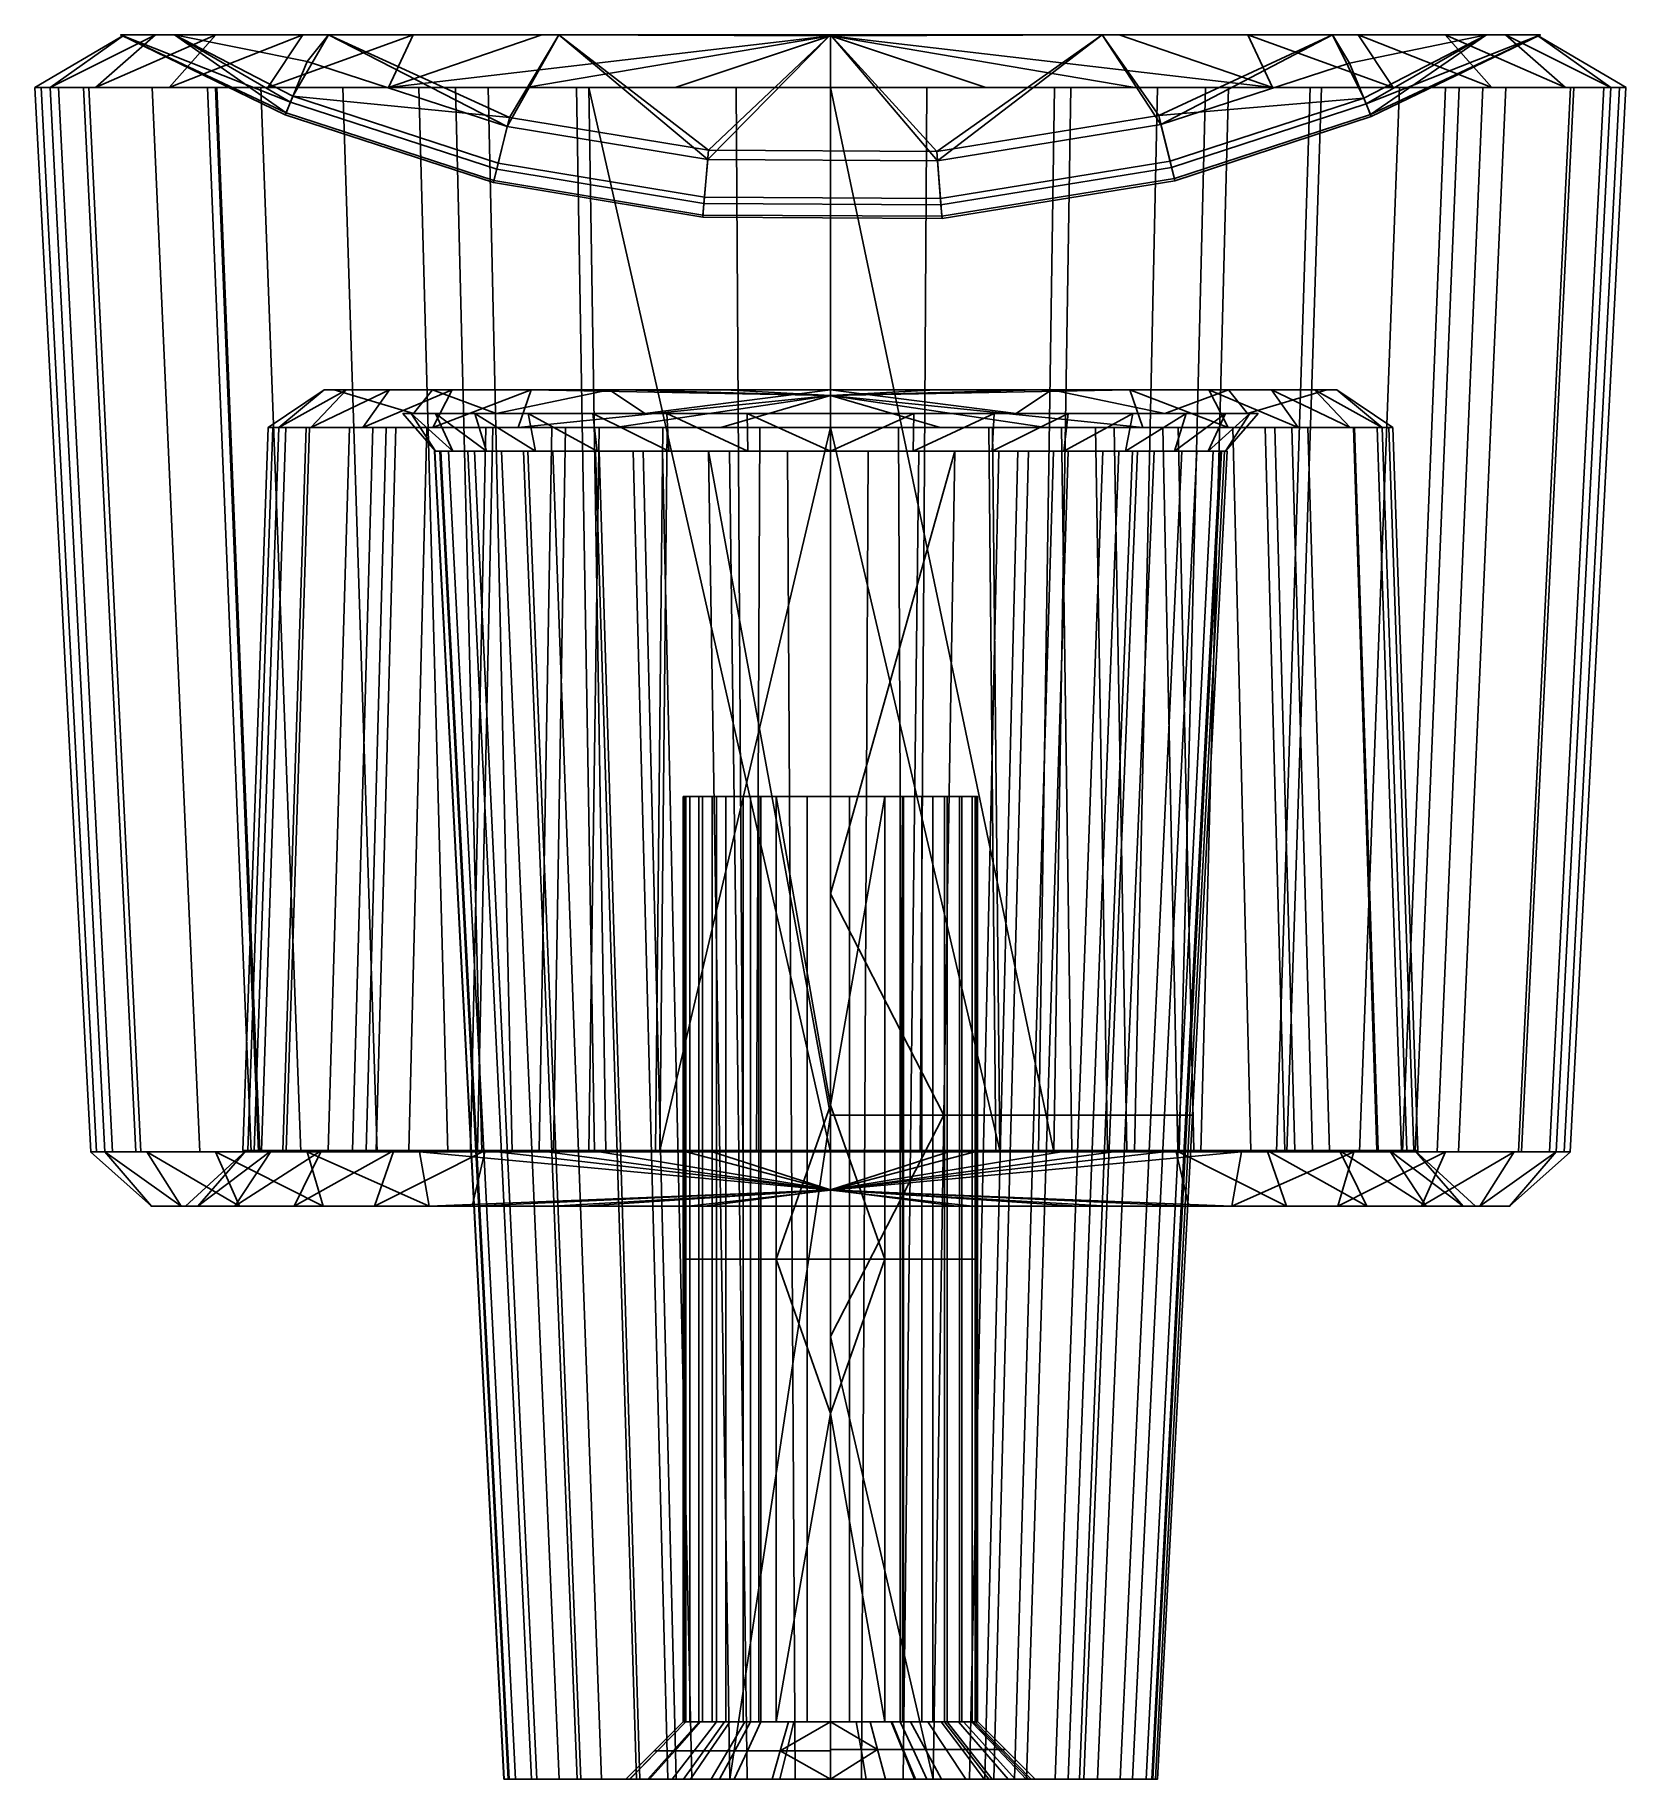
# Model space of a CAD drawing. Header units: millimetres. Extents: x -9.7 to 9.7, y -7 to 14.3.
import ezdxf

# ---------------------------------------------------------------- set-up
doc = ezdxf.new("R2010")
doc.units = ezdxf.units.MM
doc.header["$MEASUREMENT"] = 0
doc.layers.add('IGES LEVEL 0', color=9, linetype='Continuous')

msp = doc.modelspace()

# ---------------------------------------------------------------- linework, layer by layer
at = {"layer": 'IGES LEVEL 0'}
for points in [[(-9.529, 13.66, -1.895), (-9.716, 13.66), (-8.622, 14.304, -0.906)], [(-9.716, 13.66), (-9.529, 13.66, 1.895), (-8.622, 14.304, 0.906)], [(-8.622, 14.304, 0.906), (-8.622, 14.304, -0.906), (-9.716, 13.66)], [(-8.976, 13.66, -3.718), (-9.529, 13.66, -1.895), (-8.245, 14.304, -2.679)], [(-9.529, 13.66, 1.895), (-8.976, 13.66, 3.718), (-8.245, 14.304, 2.679)], [(-8.245, 14.304, 2.679), (-8.622, 14.304, 0.906), (-9.529, 13.66, 1.895)], [(-8.622, 14.304, -0.906), (-8.245, 14.304, -2.679), (-9.529, 13.66, -1.895)], [(-8.078, 13.66, -5.398), (-8.976, 13.66, -3.718), (-7.508, 14.304, -4.335)], [(-8.976, 13.66, 3.718), (-8.078, 13.66, 5.398), (-7.508, 14.304, 4.335)], [(-7.508, 14.304, 4.335), (-8.245, 14.304, 2.679), (-8.976, 13.66, 3.718)], [(-8.245, 14.304, -2.679), (-7.508, 14.304, -4.335), (-8.976, 13.66, -3.718)], [(-8.009, 14.304, -3.318), (-8.669, 14.304), (-6.648, 13.352, -1.095)], [(-8.669, 14.304), (-8.009, 14.304, 3.318), (-6.594, 13.483, 2.471)], [(-6.658, 13.328, 0.544), (-6.648, 13.352, -1.095), (-8.669, 14.304)], [(-6.594, 13.483, 2.471), (-6.658, 13.328, 0.544), (-8.669, 14.304)], [(-6.87, 13.66, -6.87), (-8.078, 13.66, -5.398), (-6.443, 14.304, -5.801)], [(-8.078, 13.66, 5.398), (-6.87, 13.66, 6.87), (-6.443, 14.304, 5.801)], [(-6.443, 14.304, 5.801), (-7.508, 14.304, 4.335), (-8.078, 13.66, 5.398)], [(-7.508, 14.304, -4.335), (-6.443, 14.304, -5.801), (-8.078, 13.66, -5.398)], [(-6.13, 14.304, -6.13), (-8.009, 14.304, -3.318), (-6.564, 13.555, -2.966)], [(-8.009, 14.304, 3.318), (-6.13, 14.304, 6.13), (-6.389, 13.981, 4.943)], [(-6.648, 13.352, -1.095), (-6.564, 13.555, -2.966), (-8.009, 14.304, -3.318)], [(-6.389, 13.981, 4.943), (-6.594, 13.483, 2.471), (-8.009, 14.304, 3.318)], [(-5.398, 13.66, -8.078), (-6.87, 13.66, -6.87), (-5.096, 14.304, -7.014)], [(-6.87, 13.66, 6.87), (-5.398, 13.66, 8.078), (-5.096, 14.304, 7.014)], [(-5.096, 14.304, 7.014), (-6.443, 14.304, 5.801), (-6.87, 13.66, 6.87)], [(-6.443, 14.304, -5.801), (-5.096, 14.304, -7.014), (-6.87, 13.66, -6.87)], [(-6.564, 13.555, -2.966), (-3.922, 13.297, -5.313), (-6.13, 14.304, -6.13)], [(-3.949, 13.187, 4.943), (-6.389, 13.981, 4.943), (-6.13, 14.304, 6.13)], [(-3.318, 14.304, -8.009), (-6.13, 14.304, -6.13), (-3.922, 13.297, -5.313)], [(-6.13, 14.304, 6.13), (-3.318, 14.304, 8.009), (-3.949, 13.187, 4.943)], [(-3.526, 14.304, 7.92), (-5.096, 14.304, 7.014), (-5.398, 13.66, 8.078)], [(-5.096, 14.304, -7.014), (-3.526, 14.304, -7.92), (-5.398, 13.66, -8.078)], [(0, 14.293, -9.384), (-5.398, 13.66, -8.078), (-3.526, 14.304, -7.92)], [(-5.398, 13.66, 8.078), (0, 14.293, 9.384), (-3.526, 14.304, 7.92)], [(-3.718, 13.66, -8.976), (-5.398, 13.66, -8.078), (0, 14.293, -9.384)], [(-5.398, 13.66, 8.078), (-3.718, 13.66, 8.976), (0, 14.293, 9.384)], [(-1.498, 12.781, 4.943), (-3.949, 13.187, 4.943), (-3.318, 14.304, 8.009)], [(-3.922, 13.297, -5.313), (-1.488, 12.895, -5.313), (-3.318, 14.304, -8.009)], [(-1.895, 13.66, -9.529), (-3.718, 13.66, -8.976), (0, 14.293, -9.384)], [(-3.718, 13.66, 8.976), (-1.895, 13.66, 9.529), (0, 14.293, 9.384)], [(-1.802, 14.304, 8.48), (-3.526, 14.304, 7.92), (0, 14.293, 9.384)], [(-3.526, 14.304, -7.92), (-1.802, 14.304, -8.48), (0, 14.293, -9.384)], [(0, 14.304, -8.669), (-3.318, 14.304, -8.009), (-1.488, 12.895, -5.313)], [(-3.318, 14.304, 8.009), (0, 14.304, 8.669), (-1.498, 12.781, 4.943)], [(0, 14.293, -9.384), (0, 13.66, -9.716), (-1.895, 13.66, -9.529)], [(-1.895, 13.66, 9.529), (0, 13.66, 9.716), (0, 14.293, 9.384)], [(0, 14.304, -8.669), (0, 14.293, -9.384), (-1.802, 14.304, -8.48)], [(0, 14.293, 9.384), (0, 14.304, 8.669), (-1.802, 14.304, 8.48)], [(1.307, 12.765, 4.943), (-1.498, 12.781, 4.943), (0, 14.304, 8.669)], [(-1.488, 12.895, -5.313), (1.298, 12.879, -5.313), (0, 14.304, -8.669)], [(0, 14.304, 8.669), (3.318, 14.304, 8.009), (1.307, 12.765, 4.943)], [(3.318, 14.304, -8.009), (0, 14.304, -8.669), (1.298, 12.879, -5.313)], [(0, 14.293, -9.384), (0, 14.304, -8.669), (1.802, 14.304, -8.48)], [(1.802, 14.304, -8.48), (3.526, 14.304, -7.92), (0, 14.293, -9.384)], [(3.526, 14.304, 7.92), (1.802, 14.304, 8.48), (0, 14.293, 9.384)], [(1.802, 14.304, 8.48), (0, 14.304, 8.669), (0, 14.293, 9.384)], [(0, 14.293, 9.384), (5.398, 13.66, 8.078), (3.526, 14.304, 7.92)], [(5.398, 13.66, -8.078), (0, 14.293, -9.384), (3.526, 14.304, -7.92)], [(0, 13.66, 9.716), (1.895, 13.66, 9.529), (0, 14.293, 9.384)], [(1.895, 13.66, 9.529), (3.718, 13.66, 8.976), (0, 14.293, 9.384)], [(3.718, 13.66, 8.976), (5.398, 13.66, 8.078), (0, 14.293, 9.384)], [(5.398, 13.66, -8.078), (3.718, 13.66, -8.976), (0, 14.293, -9.384)], [(3.718, 13.66, -8.976), (1.895, 13.66, -9.529), (0, 14.293, -9.384)], [(1.895, 13.66, -9.529), (0, 13.66, -9.716), (0, 14.293, -9.384)], [(1.298, 12.879, -5.313), (4.008, 13.318, -5.313), (3.318, 14.304, -8.009)], [(4.036, 13.208, 4.943), (1.307, 12.765, 4.943), (3.318, 14.304, 8.009)], [(3.318, 14.304, 8.009), (6.13, 14.304, 6.13), (4.036, 13.208, 4.943)], [(6.13, 14.304, -6.13), (3.318, 14.304, -8.009), (4.008, 13.318, -5.313)], [(3.526, 14.304, -7.92), (5.096, 14.304, -7.014), (5.398, 13.66, -8.078)], [(5.096, 14.304, 7.014), (3.526, 14.304, 7.92), (5.398, 13.66, 8.078)], [(4.008, 13.318, -5.313), (6.511, 13.533, -2.966), (6.13, 14.304, -6.13)], [(6.337, 13.96, 4.943), (4.036, 13.208, 4.943), (6.13, 14.304, 6.13)], [(5.398, 13.66, 8.078), (6.87, 13.66, 6.87), (5.096, 14.304, 7.014)], [(6.87, 13.66, -6.87), (5.398, 13.66, -8.078), (5.096, 14.304, -7.014)], [(5.096, 14.304, -7.014), (6.443, 14.304, -5.801), (6.87, 13.66, -6.87)], [(6.443, 14.304, 5.801), (5.096, 14.304, 7.014), (6.87, 13.66, 6.87)], [(6.13, 14.304, 6.13), (8.009, 14.304, 3.318), (6.337, 13.96, 4.943)], [(8.009, 14.304, -3.318), (6.13, 14.304, -6.13), (6.511, 13.533, -2.966)], [(6.541, 13.461, 2.471), (6.337, 13.96, 4.943), (8.009, 14.304, 3.318)], [(6.87, 13.66, 6.87), (8.078, 13.66, 5.398), (6.443, 14.304, 5.801)], [(8.078, 13.66, -5.398), (6.87, 13.66, -6.87), (6.443, 14.304, -5.801)], [(6.443, 14.304, -5.801), (7.508, 14.304, -4.335), (8.078, 13.66, -5.398)], [(7.508, 14.304, 4.335), (6.443, 14.304, 5.801), (8.078, 13.66, 5.398)], [(6.511, 13.533, -2.966), (6.594, 13.33, -1.095), (8.009, 14.304, -3.318)], [(8.009, 14.304, 3.318), (8.669, 14.304), (6.541, 13.461, 2.471)], [(6.604, 13.306, 0.544), (6.541, 13.461, 2.471), (8.669, 14.304)], [(8.669, 14.304), (8.009, 14.304, -3.318), (6.594, 13.33, -1.095)], [(6.594, 13.33, -1.095), (6.604, 13.306, 0.544), (8.669, 14.304)], [(8.078, 13.66, 5.398), (8.976, 13.66, 3.718), (7.508, 14.304, 4.335)], [(8.976, 13.66, -3.718), (8.078, 13.66, -5.398), (7.508, 14.304, -4.335)], [(7.508, 14.304, -4.335), (8.245, 14.304, -2.679), (8.976, 13.66, -3.718)], [(8.245, 14.304, 2.679), (7.508, 14.304, 4.335), (8.976, 13.66, 3.718)], [(8.976, 13.66, 3.718), (9.529, 13.66, 1.895), (8.245, 14.304, 2.679)], [(9.529, 13.66, -1.895), (8.976, 13.66, -3.718), (8.245, 14.304, -2.679)], [(8.245, 14.304, -2.679), (8.622, 14.304, -0.906), (9.529, 13.66, -1.895)], [(8.622, 14.304, 0.906), (8.245, 14.304, 2.679), (9.529, 13.66, 1.895)], [(9.529, 13.66, 1.895), (9.716, 13.66), (8.622, 14.304, 0.906)], [(9.716, 13.66), (9.529, 13.66, -1.895), (8.622, 14.304, -0.906)], [(8.622, 14.304, -0.906), (8.622, 14.304, 0.906), (9.716, 13.66)], [(-3.949, 13.187, 4.943), (-4.076, 12.663, 2.471), (-6.594, 13.483, 2.471), (-6.389, 13.981, 4.943)], [(6.337, 13.96, 4.943), (6.541, 13.461, 2.471), (4.166, 12.685, 2.471), (4.036, 13.208, 4.943)], [(-9.715, 13.66, 0.145), (-9.034, 0.663, 0.135), (-8.962, 0.663, -1.142), (-9.638, 13.66, -1.228)], [(-9.121, 13.66, 3.347), (-8.482, 0.663, 3.112), (-9.034, 0.663, 0.135), (-9.715, 13.66, 0.145)], [(-9.638, 13.66, -1.228), (-8.962, 0.663, -1.142), (-8.861, 0.663, -1.763), (-9.529, 13.66, -1.895)], [(-9.529, 13.66, -1.895), (-8.861, 0.663, -1.763), (-8.768, 0.663, -2.18), (-9.429, 13.66, -2.344)], [(-9.429, 13.66, -2.344), (-8.768, 0.663, -2.18), (-8.422, 0.663, -3.271), (-9.057, 13.66, -3.518)], [(-8.284, 13.66, 5.077), (-7.703, 0.663, 4.721), (-8.482, 0.663, 3.112), (-9.121, 13.66, 3.347)], [(-9.057, 13.66, -3.518), (-8.422, 0.663, -3.271), (-6.97, 0.663, -5.748), (-7.496, 13.66, -6.181)], [(-7.607, 13.66, 6.044), (-7.074, 0.663, 5.621), (-7.703, 0.663, 4.721), (-8.284, 13.66, 5.077)], [(-7.51, 13.66, 6.164), (-6.984, 0.663, 5.732), (-7.074, 0.663, 5.621), (-7.607, 13.66, 6.044)], [(-6.956, 13.66, 6.784), (-6.468, 0.663, 6.308), (-6.984, 0.663, 5.732), (-7.51, 13.66, 6.164)], [(-7.496, 13.66, -6.181), (-6.97, 0.663, -5.748), (-5.537, 0.663, -7.14), (-5.954, 13.66, -7.678)], [(-5.955, 13.66, 7.677), (-5.537, 0.663, 7.139), (-6.468, 0.663, 6.308), (-6.956, 13.66, 6.784)], [(-3.101, 13.66, 9.208), (-2.883, 0.663, 8.562), (-5.537, 0.663, 7.139), (-5.955, 13.66, 7.677)], [(-5.954, 13.66, -7.678), (-5.537, 0.663, -7.14), (-4.675, 0.663, -7.731), (-5.028, 13.66, -8.314)], [(-5.028, 13.66, -8.314), (-4.675, 0.663, -7.731), (-4.259, 0.663, -7.968), (-4.58, 13.66, -8.569)], [(-4.58, 13.66, -8.569), (-4.259, 0.663, -7.968), (-3.889, 0.663, -8.155), (-4.182, 13.66, -8.77)], [(-4.182, 13.66, -8.77), (-3.889, 0.663, -8.155), (-2.745, 0.663, -8.608), (-2.952, 13.66, -9.257)], [(-1.152, 13.66, 9.647), (-1.071, 0.663, 8.971), (-2.883, 0.663, 8.562), (-3.101, 13.66, 9.208)], [(0, 0.663, -9.035), (0, 13.66, -9.716), (-2.952, 13.66, -9.257)], [(-2.745, 0.663, -8.608), (0, 0.663, -9.035), (-2.952, 13.66, -9.257)], [(0, 13.66, 9.716), (0, 0.663, 9.035), (-1.071, 0.663, 8.971), (-1.152, 13.66, 9.647)], [(1.177, 13.66, 9.644), (1.095, 0.663, 8.968), (0, 0.663, 9.035), (0, 13.66, 9.716)], [(0, 13.66, -9.716), (0, 0.663, -9.035), (2.728, 0.663, -8.613)], [(2.934, 13.66, -9.262), (0, 13.66, -9.716), (2.728, 0.663, -8.613)], [(2.734, 13.66, 9.323), (2.542, 0.663, 8.67), (1.095, 0.663, 8.968), (1.177, 13.66, 9.644)], [(5.858, 13.66, 7.751), (5.448, 0.663, 7.208), (2.542, 0.663, 8.67), (2.734, 13.66, 9.323)], [(2.934, 13.66, -9.262), (2.728, 0.663, -8.613), (3.712, 0.663, -8.237), (3.992, 13.66, -8.858)], [(3.992, 13.66, -8.858), (3.712, 0.663, -8.237), (4.259, 0.663, -7.968), (4.58, 13.66, -8.569)], [(4.58, 13.66, -8.569), (4.259, 0.663, -7.968), (4.521, 0.663, -7.822), (4.861, 13.66, -8.412)], [(4.861, 13.66, -8.412), (4.521, 0.663, -7.822), (5.574, 0.663, -7.11), (5.994, 13.66, -7.646)], [(6.947, 13.66, 6.793), (6.46, 0.663, 6.317), (5.448, 0.663, 7.208), (5.858, 13.66, 7.751)], [(5.994, 13.66, -7.646), (5.574, 0.663, -7.11), (7.41, 0.663, -5.17), (7.968, 13.66, -5.559)], [(7.51, 13.66, 6.164), (6.984, 0.663, 5.732), (6.46, 0.663, 6.317), (6.947, 13.66, 6.793)], [(7.679, 13.66, 5.953), (7.14, 0.663, 5.535), (6.984, 0.663, 5.732), (7.51, 13.66, 6.164)], [(8.249, 13.66, 5.133), (7.671, 0.663, 4.773), (7.14, 0.663, 5.535), (7.679, 13.66, 5.953)], [(7.968, 13.66, -5.559), (7.41, 0.663, -5.17), (8.439, 0.663, -3.226), (9.076, 13.66, -3.469)], [(9.035, 13.66, 3.574), (8.401, 0.663, 3.324), (7.671, 0.663, 4.773), (8.249, 13.66, 5.133)], [(9.713, 13.66, 0.245), (9.032, 0.663, 0.228), (8.401, 0.663, 3.324), (9.035, 13.66, 3.574)], [(9.076, 13.66, -3.469), (8.439, 0.663, -3.226), (8.781, 0.663, -2.124), (9.443, 13.66, -2.284)], [(9.443, 13.66, -2.284), (8.781, 0.663, -2.124), (8.861, 0.663, -1.763), (9.529, 13.66, -1.895)], [(9.529, 13.66, -1.895), (8.861, 0.663, -1.763), (8.961, 0.663, -1.151), (9.637, 13.66, -1.238)], [(9.637, 13.66, -1.238), (8.961, 0.663, -1.151), (9.032, 0.663, 0.228), (9.713, 13.66, 0.245)], [(-4.076, 12.663, 2.471), (-4.116, 12.501, 0.544), (-6.658, 13.328, 0.544), (-6.594, 13.483, 2.471)], [(-4.11, 12.526, -1.095), (-4.058, 12.739, -2.966), (-6.564, 13.555, -2.966), (-6.648, 13.352, -1.095)], [(-6.564, 13.555, -2.966), (-4.058, 12.739, -2.966), (-3.922, 13.297, -5.313)], [(4.008, 13.318, -5.313), (4.147, 12.761, -2.966), (6.511, 13.533, -2.966)], [(6.594, 13.33, -1.095), (6.511, 13.533, -2.966), (4.147, 12.761, -2.966), (4.2, 12.548, -1.095)], [(6.541, 13.461, 2.471), (6.604, 13.306, 0.544), (4.206, 12.523, 0.544), (4.166, 12.685, 2.471)], [(-4.116, 12.501, 0.544), (-4.11, 12.526, -1.095), (-6.648, 13.352, -1.095), (-6.658, 13.328, 0.544)], [(-1.539, 12.323, -2.966), (-1.488, 12.895, -5.313), (-3.922, 13.297, -5.313), (-4.058, 12.739, -2.966)], [(4.147, 12.761, -2.966), (4.008, 13.318, -5.313), (1.298, 12.879, -5.313), (1.343, 12.306, -2.966)], [(6.604, 13.306, 0.544), (6.594, 13.33, -1.095), (4.2, 12.548, -1.095), (4.206, 12.523, 0.544)], [(-1.498, 12.781, 4.943), (-1.546, 12.245, 2.471), (-4.076, 12.663, 2.471), (-3.949, 13.187, 4.943)], [(4.036, 13.208, 4.943), (4.166, 12.685, 2.471), (1.349, 12.228, 2.471), (1.307, 12.765, 4.943)], [(1.343, 12.306, -2.966), (1.298, 12.879, -5.313), (-1.488, 12.895, -5.313), (-1.539, 12.323, -2.966)], [(-1.546, 12.245, 2.471), (-1.561, 12.078, 0.544), (-4.116, 12.501, 0.544), (-4.076, 12.663, 2.471)], [(-1.559, 12.104, -1.095), (-1.539, 12.323, -2.966), (-4.058, 12.739, -2.966), (-4.11, 12.526, -1.095)], [(1.307, 12.765, 4.943), (1.349, 12.228, 2.471), (-1.546, 12.245, 2.471), (-1.498, 12.781, 4.943)], [(4.2, 12.548, -1.095), (4.147, 12.761, -2.966), (1.343, 12.306, -2.966), (1.36, 12.088, -1.095)], [(4.166, 12.685, 2.471), (4.206, 12.523, 0.544), (1.362, 12.062, 0.544), (1.349, 12.228, 2.471)], [(-1.561, 12.078, 0.544), (-1.559, 12.104, -1.095), (-4.11, 12.526, -1.095), (-4.116, 12.501, 0.544)], [(4.206, 12.523, 0.544), (4.2, 12.548, -1.095), (1.36, 12.088, -1.095), (1.362, 12.062, 0.544)], [(1.349, 12.228, 2.471), (1.362, 12.062, 0.544), (-1.561, 12.078, 0.544), (-1.546, 12.245, 2.471)], [(1.36, 12.088, -1.095), (1.343, 12.306, -2.966), (-1.539, 12.323, -2.966), (-1.559, 12.104, -1.095)], [(1.362, 12.062, 0.544), (1.36, 12.088, -1.095), (-1.559, 12.104, -1.095), (-1.561, 12.078, 0.544)], [(-6.182, 9.967, 0.65), (-6.182, 9.967, -0.65), (-6.868, 9.508)], [(-6.736, 9.508, -1.34), (-6.868, 9.508), (-6.182, 9.967, -0.65)], [(-6.868, 9.508), (-6.736, 9.508, 1.34), (-6.182, 9.967, 0.65)], [(-5.912, 9.967, 1.921), (-6.182, 9.967, 0.65), (-6.736, 9.508, 1.34)], [(-6.182, 9.967, -0.65), (-5.912, 9.967, -1.921), (-6.736, 9.508, -1.34)], [(-6.345, 9.508, -2.628), (-6.736, 9.508, -1.34), (-5.912, 9.967, -1.921)], [(-6.736, 9.508, 1.34), (-6.345, 9.508, 2.628), (-5.912, 9.967, 1.921)], [(-5.384, 9.967, 3.108), (-5.912, 9.967, 1.921), (-6.345, 9.508, 2.628)], [(-5.912, 9.967, -1.921), (-5.384, 9.967, -3.108), (-6.345, 9.508, -2.628)], [(-5.711, 9.508, -3.816), (-6.345, 9.508, -2.628), (-5.384, 9.967, -3.108)], [(-6.345, 9.508, 2.628), (-5.711, 9.508, 3.816), (-5.384, 9.967, 3.108)], [(-4.86, 9.967, -3.876), (-6.061, 9.967, -1.383), (-5.091, 9.678, -1.162)], [(-6.061, 9.967, -1.383), (-6.061, 9.967, 1.383), (-5.091, 9.678, -1.162)], [(-6.061, 9.967, 1.383), (-4.86, 9.967, 3.876), (-5.091, 9.678, 1.162)], [(-5.091, 9.678, 1.162), (-5.091, 9.678, -1.162), (-6.061, 9.967, 1.383)], [(-4.62, 9.967, 4.16), (-5.384, 9.967, 3.108), (-5.711, 9.508, 3.816)], [(-5.384, 9.967, -3.108), (-4.62, 9.967, -4.16), (-5.711, 9.508, -3.816)], [(-4.856, 9.508, -4.856), (-5.711, 9.508, -3.816), (-4.62, 9.967, -4.16)], [(-5.711, 9.508, 3.816), (-4.856, 9.508, 4.856), (-4.62, 9.967, 4.16)], [(-4.083, 9.678, 3.256), (-5.091, 9.678, 1.162), (-4.86, 9.967, 3.876)], [(-5.091, 9.678, -1.162), (-4.083, 9.678, -3.256), (-4.86, 9.967, -3.876)], [(-2.697, 9.967, -5.601), (-4.86, 9.967, -3.876), (-4.083, 9.678, -3.256)], [(-4.86, 9.967, 3.876), (-2.697, 9.967, 5.601), (-4.083, 9.678, 3.256)], [(-3.654, 9.967, 5.029), (-4.62, 9.967, 4.16), (-4.856, 9.508, 4.856)], [(-4.62, 9.967, -4.16), (-3.654, 9.967, -5.029), (-4.856, 9.508, -4.856)], [(-3.816, 9.508, -5.711), (-4.856, 9.508, -4.856), (-3.654, 9.967, -5.029)], [(-4.856, 9.508, 4.856), (-3.816, 9.508, 5.711), (-3.654, 9.967, 5.029)], [(-2.266, 9.678, 4.705), (-4.083, 9.678, 3.256), (-2.697, 9.967, 5.601)], [(-4.083, 9.678, -3.256), (-2.266, 9.678, -4.705), (-2.697, 9.967, -5.601)], [(0, 9.9, 6.656), (-3.654, 9.967, 5.029), (-3.816, 9.508, 5.711)], [(-3.654, 9.967, -5.029), (0, 9.9, -6.656), (-3.816, 9.508, -5.711)], [(-2.628, 9.508, -6.345), (-3.816, 9.508, -5.711), (0, 9.9, -6.656)], [(-3.816, 9.508, 5.711), (-2.628, 9.508, 6.345), (0, 9.9, 6.656)], [(-2.528, 9.967, 5.679), (-3.654, 9.967, 5.029), (0, 9.9, 6.656)], [(-3.654, 9.967, -5.029), (-2.528, 9.967, -5.679), (0, 9.9, -6.656)], [(0, 9.967, -6.216), (-2.697, 9.967, -5.601), (-2.266, 9.678, -4.705)], [(-2.697, 9.967, 5.601), (0, 9.967, 6.216), (-2.266, 9.678, 4.705)], [(-1.34, 9.508, -6.736), (-2.628, 9.508, -6.345), (0, 9.9, -6.656)], [(-2.628, 9.508, 6.345), (-1.34, 9.508, 6.736), (0, 9.9, 6.656)], [(-1.292, 9.967, 6.081), (-2.528, 9.967, 5.679), (0, 9.9, 6.656)], [(-2.528, 9.967, -5.679), (-1.292, 9.967, -6.081), (0, 9.9, -6.656)], [(0, 9.678, 5.222), (-2.266, 9.678, 4.705), (0, 9.967, 6.216)], [(-2.266, 9.678, -4.705), (0, 9.678, -5.222), (0, 9.967, -6.216)], [(0, 9.508, 6.868), (0, 9.9, 6.656), (-1.34, 9.508, 6.736)], [(0, 9.9, -6.656), (0, 9.508, -6.868), (-1.34, 9.508, -6.736)], [(0, 9.9, 6.656), (0, 9.967, 6.216), (-1.292, 9.967, 6.081)], [(-1.292, 9.967, -6.081), (0, 9.967, -6.216), (0, 9.9, -6.656)], [(0, 9.967, -6.216), (1.292, 9.967, -6.081), (0, 9.9, -6.656)], [(1.292, 9.967, -6.081), (2.528, 9.967, -5.679), (0, 9.9, -6.656)], [(2.528, 9.967, -5.679), (3.654, 9.967, -5.029), (0, 9.9, -6.656)], [(3.654, 9.967, 5.029), (2.528, 9.967, 5.679), (0, 9.9, 6.656)], [(2.528, 9.967, 5.679), (1.292, 9.967, 6.081), (0, 9.9, 6.656)], [(1.292, 9.967, 6.081), (0, 9.967, 6.216), (0, 9.9, 6.656)], [(0, 9.9, -6.656), (3.654, 9.967, -5.029), (3.816, 9.508, -5.711)], [(3.654, 9.967, 5.029), (0, 9.9, 6.656), (3.816, 9.508, 5.711)], [(0, 9.967, 6.216), (2.697, 9.967, 5.601), (2.266, 9.678, 4.705)], [(2.697, 9.967, -5.601), (0, 9.967, -6.216), (2.266, 9.678, -4.705)], [(0, 9.678, -5.222), (2.266, 9.678, -4.705), (0, 9.967, -6.216)], [(2.266, 9.678, 4.705), (0, 9.678, 5.222), (0, 9.967, 6.216)], [(0, 9.9, 6.656), (0, 9.508, 6.868), (1.34, 9.508, 6.736)], [(1.34, 9.508, 6.736), (2.628, 9.508, 6.345), (0, 9.9, 6.656)], [(2.628, 9.508, 6.345), (3.816, 9.508, 5.711), (0, 9.9, 6.656)], [(3.816, 9.508, -5.711), (2.628, 9.508, -6.345), (0, 9.9, -6.656)], [(2.628, 9.508, -6.345), (1.34, 9.508, -6.736), (0, 9.9, -6.656)], [(1.34, 9.508, -6.736), (0, 9.508, -6.868), (0, 9.9, -6.656)], [(2.266, 9.678, -4.705), (4.083, 9.678, -3.256), (2.697, 9.967, -5.601)], [(4.083, 9.678, 3.256), (2.266, 9.678, 4.705), (2.697, 9.967, 5.601)], [(2.697, 9.967, 5.601), (4.86, 9.967, 3.876), (4.083, 9.678, 3.256)], [(4.86, 9.967, -3.876), (2.697, 9.967, -5.601), (4.083, 9.678, -3.256)], [(3.654, 9.967, -5.029), (4.62, 9.967, -4.16), (4.856, 9.508, -4.856)], [(4.62, 9.967, 4.16), (3.654, 9.967, 5.029), (4.856, 9.508, 4.856)], [(3.816, 9.508, 5.711), (4.856, 9.508, 4.856), (3.654, 9.967, 5.029)], [(4.856, 9.508, -4.856), (3.816, 9.508, -5.711), (3.654, 9.967, -5.029)], [(4.083, 9.678, -3.256), (5.091, 9.678, -1.162), (4.86, 9.967, -3.876)], [(5.091, 9.678, 1.162), (4.083, 9.678, 3.256), (4.86, 9.967, 3.876)], [(4.62, 9.967, -4.16), (5.384, 9.967, -3.108), (5.711, 9.508, -3.816)], [(5.384, 9.967, 3.108), (4.62, 9.967, 4.16), (5.711, 9.508, 3.816)], [(4.856, 9.508, 4.856), (5.711, 9.508, 3.816), (4.62, 9.967, 4.16)], [(5.711, 9.508, -3.816), (4.856, 9.508, -4.856), (4.62, 9.967, -4.16)], [(4.86, 9.967, 3.876), (6.061, 9.967, 1.383), (5.091, 9.678, 1.162)], [(6.061, 9.967, -1.383), (4.86, 9.967, -3.876), (5.091, 9.678, -1.162)], [(6.061, 9.967, 1.383), (6.061, 9.967, -1.383), (5.091, 9.678, -1.162)], [(5.091, 9.678, -1.162), (5.091, 9.678, 1.162), (6.061, 9.967, 1.383)], [(5.384, 9.967, -3.108), (5.912, 9.967, -1.921), (6.345, 9.508, -2.628)], [(5.912, 9.967, 1.921), (5.384, 9.967, 3.108), (6.345, 9.508, 2.628)], [(5.711, 9.508, 3.816), (6.345, 9.508, 2.628), (5.384, 9.967, 3.108)], [(6.345, 9.508, -2.628), (5.711, 9.508, -3.816), (5.384, 9.967, -3.108)], [(5.912, 9.967, -1.921), (6.182, 9.967, -0.65), (6.736, 9.508, -1.34)], [(6.182, 9.967, 0.65), (5.912, 9.967, 1.921), (6.736, 9.508, 1.34)], [(6.345, 9.508, 2.628), (6.736, 9.508, 1.34), (5.912, 9.967, 1.921)], [(6.736, 9.508, -1.34), (6.345, 9.508, -2.628), (5.912, 9.967, -1.921)], [(6.182, 9.967, -0.65), (6.182, 9.967, 0.65), (6.868, 9.508)], [(6.736, 9.508, 1.34), (6.868, 9.508), (6.182, 9.967, 0.65)], [(6.868, 9.508), (6.736, 9.508, -1.34), (6.182, 9.967, -0.65)], [(-4.823, 9.22, 0.507), (-4.823, 9.22, -0.507), (-5.222, 9.678)], [(-5.121, 9.678, -1.019), (-5.222, 9.678), (-4.823, 9.22, -0.507)], [(-5.222, 9.678), (-5.121, 9.678, 1.019), (-4.823, 9.22, 0.507)], [(-4.613, 9.22, 1.499), (-4.823, 9.22, 0.507), (-5.121, 9.678, 1.019)], [(-4.823, 9.22, -0.507), (-4.613, 9.22, -1.499), (-5.121, 9.678, -1.019)], [(-4.824, 9.678, -1.998), (-5.121, 9.678, -1.019), (-4.613, 9.22, -1.499)], [(-5.121, 9.678, 1.019), (-4.824, 9.678, 1.998), (-4.613, 9.22, 1.499)], [(-4.2, 9.22, 2.425), (-4.613, 9.22, 1.499), (-4.824, 9.678, 1.998)], [(-4.613, 9.22, -1.499), (-4.2, 9.22, -2.425), (-4.824, 9.678, -1.998)], [(-4.342, 9.678, -2.901), (-4.824, 9.678, -1.998), (-4.2, 9.22, -2.425)], [(-4.824, 9.678, 1.998), (-4.342, 9.678, 2.901), (-4.2, 9.22, 2.425)], [(-3.604, 9.22, 3.245), (-4.2, 9.22, 2.425), (-4.342, 9.678, 2.901)], [(-4.2, 9.22, -2.425), (-3.604, 9.22, -3.245), (-4.342, 9.678, -2.901)], [(-3.692, 9.678, -3.692), (-4.342, 9.678, -2.901), (-3.604, 9.22, -3.245)], [(-4.342, 9.678, 2.901), (-3.692, 9.678, 3.692), (-3.604, 9.22, 3.245)], [(-2.851, 9.22, 3.924), (-3.604, 9.22, 3.245), (-3.692, 9.678, 3.692)], [(-3.604, 9.22, -3.245), (-2.851, 9.22, -3.924), (-3.692, 9.678, -3.692)], [(-2.901, 9.678, -4.342), (-3.692, 9.678, -3.692), (-2.851, 9.22, -3.924)], [(-3.692, 9.678, 3.692), (-2.901, 9.678, 4.342), (-2.851, 9.22, 3.924)], [(-1.973, 9.22, 4.431), (-2.851, 9.22, 3.924), (-2.901, 9.678, 4.342)], [(-2.851, 9.22, -3.924), (-1.973, 9.22, -4.431), (-2.901, 9.678, -4.342)], [(-1.998, 9.678, -4.824), (-2.901, 9.678, -4.342), (-1.973, 9.22, -4.431)], [(-2.901, 9.678, 4.342), (-1.998, 9.678, 4.824), (-1.973, 9.22, 4.431)], [(-1.008, 9.22, 4.744), (-1.973, 9.22, 4.431), (-1.998, 9.678, 4.824)], [(-1.973, 9.22, -4.431), (-1.008, 9.22, -4.744), (-1.998, 9.678, -4.824)], [(-1.019, 9.678, -5.121), (-1.998, 9.678, -4.824), (-1.008, 9.22, -4.744)], [(-1.998, 9.678, 4.824), (-1.019, 9.678, 5.121), (-1.008, 9.22, 4.744)], [(0, 9.678, 5.222), (0, 9.22, 4.85), (-1.019, 9.678, 5.121)], [(0, 9.22, 4.85), (-1.008, 9.22, 4.744), (-1.019, 9.678, 5.121)], [(-1.008, 9.22, -4.744), (0, 9.22, -4.85), (-1.019, 9.678, -5.121)], [(0, 9.22, -4.85), (0, 9.678, -5.222), (-1.019, 9.678, -5.121)], [(0, 9.22, -4.85), (1.008, 9.22, -4.744), (1.019, 9.678, -5.121)], [(1.008, 9.22, 4.744), (0, 9.22, 4.85), (1.019, 9.678, 5.121)], [(0, 9.22, 4.85), (0, 9.678, 5.222), (1.019, 9.678, 5.121)], [(1.019, 9.678, -5.121), (0, 9.678, -5.222), (0, 9.22, -4.85)], [(1.008, 9.22, -4.744), (1.973, 9.22, -4.431), (1.998, 9.678, -4.824)], [(1.973, 9.22, 4.431), (1.008, 9.22, 4.744), (1.998, 9.678, 4.824)], [(1.019, 9.678, 5.121), (1.998, 9.678, 4.824), (1.008, 9.22, 4.744)], [(1.998, 9.678, -4.824), (1.019, 9.678, -5.121), (1.008, 9.22, -4.744)], [(1.973, 9.22, -4.431), (2.851, 9.22, -3.924), (2.901, 9.678, -4.342)], [(2.851, 9.22, 3.924), (1.973, 9.22, 4.431), (2.901, 9.678, 4.342)], [(1.998, 9.678, 4.824), (2.901, 9.678, 4.342), (1.973, 9.22, 4.431)], [(2.901, 9.678, -4.342), (1.998, 9.678, -4.824), (1.973, 9.22, -4.431)], [(2.851, 9.22, -3.924), (3.604, 9.22, -3.245), (3.692, 9.678, -3.692)], [(3.604, 9.22, 3.245), (2.851, 9.22, 3.924), (3.692, 9.678, 3.692)], [(2.901, 9.678, 4.342), (3.692, 9.678, 3.692), (2.851, 9.22, 3.924)], [(3.692, 9.678, -3.692), (2.901, 9.678, -4.342), (2.851, 9.22, -3.924)], [(3.604, 9.22, -3.245), (4.2, 9.22, -2.425), (4.342, 9.678, -2.901)], [(4.2, 9.22, 2.425), (3.604, 9.22, 3.245), (4.342, 9.678, 2.901)], [(3.692, 9.678, 3.692), (4.342, 9.678, 2.901), (3.604, 9.22, 3.245)], [(4.342, 9.678, -2.901), (3.692, 9.678, -3.692), (3.604, 9.22, -3.245)], [(4.2, 9.22, -2.425), (4.613, 9.22, -1.499), (4.824, 9.678, -1.998)], [(4.613, 9.22, 1.499), (4.2, 9.22, 2.425), (4.824, 9.678, 1.998)], [(4.342, 9.678, 2.901), (4.824, 9.678, 1.998), (4.2, 9.22, 2.425)], [(4.824, 9.678, -1.998), (4.342, 9.678, -2.901), (4.2, 9.22, -2.425)], [(4.613, 9.22, -1.499), (4.823, 9.22, -0.507), (5.121, 9.678, -1.019)], [(4.823, 9.22, 0.507), (4.613, 9.22, 1.499), (5.121, 9.678, 1.019)], [(4.824, 9.678, 1.998), (5.121, 9.678, 1.019), (4.613, 9.22, 1.499)], [(5.121, 9.678, -1.019), (4.824, 9.678, -1.998), (4.613, 9.22, -1.499)], [(4.823, 9.22, -0.507), (4.823, 9.22, 0.507), (5.222, 9.678)], [(5.121, 9.678, 1.019), (5.222, 9.678), (4.823, 9.22, 0.507)], [(5.222, 9.678), (5.121, 9.678, -1.019), (4.823, 9.22, -0.507)], [(-7.176, 0.676, -0.036), (-6.868, 9.508, -0.034), (-6.81, 9.508, 0.891), (-7.116, 0.676, 0.931)], [(-6.689, 0.676, -2.6), (-6.402, 9.508, -2.488), (-6.868, 9.508, -0.034), (-7.176, 0.676, -0.036)], [(-7.116, 0.676, 0.931), (-6.81, 9.508, 0.891), (-6.736, 9.508, 1.34), (-7.039, 0.676, 1.4)], [(-7.039, 0.676, 1.4), (-6.736, 9.508, 1.34), (-6.652, 9.508, 1.71), (-6.95, 0.676, 1.786)], [(-6.95, 0.676, 1.786), (-6.652, 9.508, 1.71), (-6.363, 9.508, 2.584), (-6.649, 0.676, 2.7)], [(-6.135, 0.676, -3.723), (-5.872, 9.508, -3.563), (-6.402, 9.508, -2.488), (-6.689, 0.676, -2.6)], [(-6.649, 0.676, 2.7), (-6.363, 9.508, 2.584), (-5.587, 9.508, 3.994), (-5.838, 0.676, 4.173)], [(-5.672, 0.676, -4.396), (-5.428, 9.508, -4.207), (-5.872, 9.508, -3.563), (-6.135, 0.676, -3.723)], [(-5.838, 0.676, 4.173), (-5.587, 9.508, 3.994), (-4.209, 9.508, 5.427), (-4.398, 0.676, 5.671)], [(-5.547, 0.676, -4.553), (-5.309, 9.508, -4.357), (-5.428, 9.508, -4.207), (-5.672, 0.676, -4.396)], [(-5.149, 0.676, -4.999), (-4.928, 9.508, -4.784), (-5.309, 9.508, -4.357), (-5.547, 0.676, -4.553)], [(-4.31, 0.676, -5.738), (-4.125, 9.508, -5.491), (-4.928, 9.508, -4.784), (-5.149, 0.676, -4.999)], [(-4.398, 0.676, 5.671), (-4.209, 9.508, 5.427), (-3.404, 9.508, 5.965), (-3.557, 0.676, 6.233)], [(-2.138, 0.676, -6.851), (-2.046, 9.508, -6.556), (-4.125, 9.508, -5.491), (-4.31, 0.676, -5.738)], [(-3.557, 0.676, 6.233), (-3.404, 9.508, 5.965), (-3.238, 9.508, 6.057), (-3.383, 0.676, 6.329)], [(-3.383, 0.676, 6.329), (-3.238, 9.508, 6.057), (-2.824, 9.508, 6.26), (-2.951, 0.676, 6.542)], [(-2.951, 0.676, 6.542), (-2.824, 9.508, 6.26), (-1.993, 9.508, 6.572), (-2.083, 0.676, 6.868)], [(-0.902, 0.676, -7.119), (-0.863, 9.508, -6.813), (-2.046, 9.508, -6.556), (-2.138, 0.676, -6.851)], [(0, 9.508, 6.868), (0, 0.676, 7.176), (-2.083, 0.676, 6.868)], [(-1.993, 9.508, 6.572), (0, 9.508, 6.868), (-2.083, 0.676, 6.868)], [(0, 0.676, -7.176), (0, 9.508, -6.868), (-0.863, 9.508, -6.813), (-0.902, 0.676, -7.119)], [(0.87, 0.676, -7.124), (0.832, 9.508, -6.817), (0, 9.508, -6.868), (0, 0.676, -7.176)], [(0, 0.676, 7.176), (0, 9.508, 6.868), (2.067, 0.676, 6.872)], [(0, 9.508, 6.868), (1.978, 9.508, 6.577), (2.067, 0.676, 6.872)], [(2.019, 0.676, -6.886), (1.933, 9.508, -6.59), (0.832, 9.508, -6.817), (0.87, 0.676, -7.124)], [(4.242, 0.676, -5.789), (4.059, 9.508, -5.54), (1.933, 9.508, -6.59), (2.019, 0.676, -6.886)], [(2.067, 0.676, 6.872), (1.978, 9.508, 6.577), (2.822, 9.508, 6.262), (2.948, 0.676, 6.543)], [(2.948, 0.676, 6.543), (2.822, 9.508, 6.262), (3.238, 9.508, 6.057), (3.383, 0.676, 6.329)], [(3.383, 0.676, 6.329), (3.238, 9.508, 6.057), (3.464, 9.508, 5.931), (3.619, 0.676, 6.197)], [(3.619, 0.676, 6.197), (3.464, 9.508, 5.931), (4.245, 9.508, 5.399), (4.435, 0.676, 5.642)], [(5.134, 0.676, -5.014), (4.914, 9.508, -4.798), (4.059, 9.508, -5.54), (4.242, 0.676, -5.789)], [(4.435, 0.676, 5.642), (4.245, 9.508, 5.399), (5.633, 9.508, 3.93), (5.885, 0.676, 4.106)], [(5.547, 0.676, -4.553), (5.309, 9.508, -4.357), (4.914, 9.508, -4.798), (5.134, 0.676, -5.014)], [(5.672, 0.676, -4.397), (5.428, 9.508, -4.208), (5.309, 9.508, -4.357), (5.547, 0.676, -4.553)], [(6.093, 0.676, -3.791), (5.831, 9.508, -3.628), (5.428, 9.508, -4.208), (5.672, 0.676, -4.397)], [(5.885, 0.676, 4.106), (5.633, 9.508, 3.93), (6.4, 9.508, 2.493), (6.687, 0.676, 2.604)], [(6.673, 0.676, -2.64), (6.386, 9.508, -2.527), (5.831, 9.508, -3.628), (6.093, 0.676, -3.791)], [(7.174, 0.676, -0.171), (6.866, 9.508, -0.164), (6.386, 9.508, -2.527), (6.673, 0.676, -2.64)], [(6.687, 0.676, 2.604), (6.4, 9.508, 2.493), (6.675, 9.508, 1.615), (6.975, 0.676, 1.687)], [(6.975, 0.676, 1.687), (6.675, 9.508, 1.615), (6.736, 9.508, 1.34), (7.039, 0.676, 1.4)], [(7.039, 0.676, 1.4), (6.736, 9.508, 1.34), (6.818, 9.508, 0.825), (7.124, 0.676, 0.862)], [(7.124, 0.676, 0.862), (6.818, 9.508, 0.825), (6.866, 9.508, -0.164), (7.174, 0.676, -0.171)], [(-4.836, 9.22, -0.363), (-3.989, -7, -0.299), (-3.935, -7, -0.716), (-4.772, 9.22, -0.868)], [(-4.831, 9.22, 0.431), (-3.984, -7, 0.355), (-3.989, -7, -0.299), (-4.836, 9.22, -0.363)], [(-4.347, 9.22, 2.152), (-3.585, -7, 1.774), (-3.984, -7, 0.355), (-4.831, 9.22, 0.431)], [(-4.772, 9.22, -0.868), (-3.935, -7, -0.716), (-3.923, -7, -0.78), (-4.757, 9.22, -0.946)], [(-4.757, 9.22, -0.946), (-3.923, -7, -0.78), (-3.846, -7, -1.099), (-4.663, 9.22, -1.333)], [(-4.663, 9.22, -1.333), (-3.846, -7, -1.099), (-3.653, -7, -1.63), (-4.429, 9.22, -1.976)], [(-4.429, 9.22, -1.976), (-3.653, -7, -1.63), (-2.797, -7, -2.859), (-3.392, 9.22, -3.467)], [(-4.019, 9.22, 2.714), (-3.315, -7, 2.239), (-3.585, -7, 1.774), (-4.347, 9.22, 2.152)], [(-3.749, 9.22, 3.077), (-3.092, -7, 2.538), (-3.315, -7, 2.239), (-4.019, 9.22, 2.714)], [(-3.698, 9.22, 3.138), (-3.05, -7, 2.588), (-3.092, -7, 2.538), (-3.749, 9.22, 3.077)], [(-3.392, 9.22, 3.466), (-2.798, -7, 2.859), (-3.05, -7, 2.588), (-3.698, 9.22, 3.138)], [(-3.392, 9.22, -3.467), (-2.797, -7, -2.859), (-2.329, -7, -3.252), (-2.824, 9.22, -3.943)], [(-2.871, 9.22, 3.909), (-2.368, -7, 3.224), (-2.798, -7, 2.859), (-3.392, 9.22, 3.466)], [(-1.234, 9.22, 4.69), (-1.018, -7, 3.868), (-2.368, -7, 3.224), (-2.871, 9.22, 3.909)], [(-2.824, 9.22, -3.943), (-2.329, -7, -3.252), (-1.988, -7, -3.471), (-2.411, 9.22, -4.209)], [(-2.411, 9.22, -4.209), (-1.988, -7, -3.471), (-1.886, -7, -3.528), (-2.286, 9.22, -4.277)], [(-2.286, 9.22, -4.277), (-1.886, -7, -3.528), (-1.692, -7, -3.625), (-2.051, 9.22, -4.395)], [(-2.051, 9.22, -4.395), (-1.692, -7, -3.625), (-1.229, -7, -3.806), (-1.491, 9.22, -4.615)], [(0, 1.11, -4.425), (0, 9.22, -4.85), (-1.491, 9.22, -4.615)], [(-1.491, 9.22, -4.615), (-1.229, -7, -3.806), (0, 1.11, -4.425)], [(-0.525, 9.22, 4.822), (-0.433, -7, 3.976), (-1.018, -7, 3.868), (-1.234, 9.22, 4.69)], [(0, 9.22, 4.85), (0, -7, 4), (-0.433, -7, 3.976), (-0.525, 9.22, 4.822)], [(0.461, 9.22, 4.828), (0.421, 1.11, 4.405), (0, 1.11, 4.425), (0, 9.22, 4.85)], [(0, 9.22, -4.85), (0, 3.813, -4.567), (1.518, 9.22, -4.606)], [(1.385, 1.11, -4.203), (1.518, 9.22, -4.606), (0, 3.813, -4.567)], [(1.077, 9.22, 4.729), (0.982, 1.11, 4.315), (0.421, 1.11, 4.405), (0.461, 9.22, 4.828)], [(2.722, 9.22, 4.014), (2.484, 1.11, 3.662), (0.982, 1.11, 4.315), (1.077, 9.22, 4.729)], [(1.518, 9.22, -4.606), (1.385, 1.11, -4.203), (1.877, 1.11, -4.007), (2.057, 9.22, -4.392)], [(2.057, 9.22, -4.392), (1.877, 1.11, -4.007), (2.086, 1.11, -3.903), (2.286, 9.22, -4.277)], [(2.286, 9.22, -4.277), (2.086, 1.11, -3.903), (2.207, 1.11, -3.836), (2.419, 9.22, -4.204)], [(2.419, 9.22, -4.204), (2.207, 1.11, -3.836), (2.65, 1.11, -3.544), (2.904, 9.22, -3.884)], [(3.324, 9.22, 3.532), (3.033, 1.11, 3.222), (2.484, 1.11, 3.662), (2.722, 9.22, 4.014)], [(2.904, 9.22, -3.884), (2.65, 1.11, -3.544), (3.212, 1.11, -3.044), (3.521, 9.22, -3.336)], [(3.686, 9.22, 3.152), (3.363, 1.11, 2.876), (3.033, 1.11, 3.222), (3.324, 9.22, 3.532)], [(3.521, 9.22, -3.336), (3.212, 1.11, -3.044), (4.08, 1.11, -1.714), (4.472, 9.22, -1.878)], [(3.749, 9.22, 3.077), (3.421, 1.11, 2.807), (3.363, 1.11, 2.876), (3.686, 9.22, 3.152)], [(3.954, 9.22, 2.809), (3.607, 1.11, 2.563), (3.421, 1.11, 2.807), (3.749, 9.22, 3.077)], [(4.289, 9.22, 2.265), (3.913, 1.11, 2.066), (3.607, 1.11, 2.563), (3.954, 9.22, 2.809)], [(4.812, 9.22, 0.608), (4.39, 1.11, 0.555), (3.913, 1.11, 2.066), (4.289, 9.22, 2.265)], [(4.472, 9.22, -1.878), (4.08, 1.11, -1.714), (4.264, 1.11, -1.181), (4.674, 9.22, -1.295)], [(4.674, 9.22, -1.295), (4.264, 1.11, -1.181), (4.34, 1.11, -0.863), (4.757, 9.22, -0.946)], [(4.757, 9.22, -0.946), (4.34, 1.11, -0.863), (4.357, 1.11, -0.775), (4.775, 9.22, -0.849)], [(4.775, 9.22, -0.849), (4.357, 1.11, -0.775), (4.42, 1.11, -0.214), (4.844, 9.22, -0.235)], [(4.844, 9.22, -0.235), (4.42, 1.11, -0.214), (4.39, 1.11, 0.555), (4.812, 9.22, 0.608)], [(-1.799, -0.65, -0.049), (-1.799, 5, -0.049), (-1.778, 5, 0.279), (-1.778, -0.65, 0.279)], [(-1.606, -0.65, -0.812), (-1.606, 5, -0.812), (-1.799, 5, -0.049), (-1.799, -0.65, -0.049)], [(-1.712, 5, 0.556), (-1.79, 5, 0.188), (-1.301, 5, 0.26)], [(-1.79, 5, 0.188), (-1.79, 5, -0.188), (-1.301, 5, -0.26)], [(-1.79, 5, -0.188), (-1.712, 5, -0.556), (-1.301, 5, -0.26)], [(-1.301, 5, -0.26), (-1.301, 5, 0.26), (-1.79, 5, 0.188)], [(-1.778, -0.65, 0.279), (-1.778, 5, 0.279), (-1.765, 5, 0.351), (-1.765, -0.65, 0.351)], [(-1.765, -0.65, 0.351), (-1.765, 5, 0.351), (-1.716, 5, 0.543), (-1.716, -0.65, 0.543)], [(-1.716, -0.65, 0.543), (-1.716, 5, 0.543), (-1.564, 5, 0.891), (-1.564, -0.65, 0.891)], [(-1.559, 5, 0.9), (-1.712, 5, 0.556), (-1.301, 5, 0.781)], [(-1.712, 5, -0.556), (-1.559, 5, -0.9), (-1.301, 5, -0.781)], [(-1.301, 5, 0.26), (-1.301, 5, 0.781), (-1.712, 5, 0.556)], [(-1.301, 5, -0.781), (-1.301, 5, -0.26), (-1.712, 5, -0.556)], [(-1.446, -0.65, -1.071), (-1.446, 5, -1.071), (-1.606, 5, -0.812), (-1.606, -0.65, -0.812)], [(-1.564, -0.65, 0.891), (-1.564, 5, 0.891), (-1.065, 5, 1.451), (-1.065, -0.65, 1.451)], [(-1.338, 5, 1.204), (-1.559, 5, 0.9), (-1.301, 5, 0.781)], [(-1.559, 5, -0.9), (-1.338, 5, -1.204), (-1.301, 5, -0.781)], [(-1.391, -0.65, -1.142), (-1.391, 5, -1.142), (-1.446, 5, -1.071), (-1.446, -0.65, -1.071)], [(-1.277, -0.65, -1.269), (-1.277, 5, -1.269), (-1.391, 5, -1.142), (-1.391, -0.65, -1.142)], [(-1.058, 5, 1.456), (-1.338, 5, 1.204), (-0.781, 5, 1.301)], [(-1.338, 5, -1.204), (-1.058, 5, -1.456), (-0.781, 5, -1.301)], [(-0.781, 5, 0.781), (-0.781, 5, 1.301), (-1.338, 5, 1.204)], [(-1.301, 5, 0.781), (-0.781, 5, 0.781), (-1.338, 5, 1.204)], [(-1.301, 5, -0.781), (-1.338, 5, -1.204), (-0.781, 5, -1.301)], [(-0.781, 5, 0.26), (-0.781, 5, 0.781), (-1.301, 5, 0.781), (-1.301, 5, 0.26)], [(-0.781, 5, -0.26), (-0.781, 5, 0.26), (-1.301, 5, 0.26), (-1.301, 5, -0.26)], [(-0.781, 5, -0.781), (-0.781, 5, -0.26), (-1.301, 5, -0.26), (-1.301, 5, -0.781)], [(-0.781, 5, -0.781), (-1.301, 5, -0.781), (-0.781, 5, -1.301)], [(-0.976, -0.65, -1.512), (-0.976, 5, -1.512), (-1.277, 5, -1.269), (-1.277, -0.65, -1.269)], [(-1.065, -0.65, 1.451), (-1.065, 5, 1.451), (-0.874, 5, 1.573), (-0.874, -0.65, 1.573)], [(-0.732, 5, 1.644), (-1.058, 5, 1.456), (-0.781, 5, 1.301)], [(-1.058, 5, -1.456), (-0.732, 5, -1.644), (-0.781, 5, -1.301)], [(-0.286, -0.65, -1.777), (-0.286, 5, -1.777), (-0.976, 5, -1.512), (-0.976, -0.65, -1.512)], [(-0.874, -0.65, 1.573), (-0.874, 5, 1.573), (-0.849, 5, 1.587), (-0.849, -0.65, 1.587)], [(-0.849, -0.65, 1.587), (-0.849, 5, 1.587), (-0.663, 5, 1.674), (-0.663, -0.65, 1.674)], [(-0.26, 5, 0.781), (-0.26, 5, 1.301), (-0.781, 5, 1.301), (-0.781, 5, 0.781)], [(-0.26, 5, 0.26), (-0.26, 5, 0.781), (-0.781, 5, 0.781), (-0.781, 5, 0.26)], [(-0.26, 5, -0.26), (-0.26, 5, 0.26), (-0.781, 5, 0.26), (-0.781, 5, -0.26)], [(-0.26, 5, -0.781), (-0.26, 5, -0.26), (-0.781, 5, -0.26), (-0.781, 5, -0.781)], [(-0.26, 5, -1.301), (-0.26, 5, -0.781), (-0.781, 5, -0.781), (-0.781, 5, -1.301)], [(-0.781, 5, 1.301), (-0.26, 5, 1.301), (-0.732, 5, 1.644)], [(-0.26, 5, -1.301), (-0.781, 5, -1.301), (-0.732, 5, -1.644)], [(-0.374, 5, 1.761), (-0.732, 5, 1.644), (-0.26, 5, 1.301)], [(-0.732, 5, -1.644), (-0.374, 5, -1.761), (-0.26, 5, -1.301)], [(0, 5, 1.8), (0, 1.233, 1.8), (-0.663, 5, 1.674)], [(-0.663, -0.65, 1.674), (-0.663, 5, 1.674), (0, 1.233, 1.8)], [(0, 5, 1.8), (-0.374, 5, 1.761), (-0.26, 5, 1.301)], [(-0.374, 5, -1.761), (0, 5, -1.8), (-0.26, 5, -1.301)], [(0, -0.65, -1.8), (0, 5, -1.8), (-0.286, 5, -1.777), (-0.286, -0.65, -1.777)], [(0.26, 5, 0.781), (0.26, 5, 1.301), (-0.26, 5, 1.301), (-0.26, 5, 0.781)], [(0.26, 5, 0.26), (0.26, 5, 0.781), (-0.26, 5, 0.781), (-0.26, 5, 0.26)], [(0.26, 5, -0.26), (0.26, 5, 0.26), (-0.26, 5, 0.26), (-0.26, 5, -0.26)], [(0.26, 5, -0.781), (0.26, 5, -0.26), (-0.26, 5, -0.26), (-0.26, 5, -0.781)], [(0.26, 5, -1.301), (0.26, 5, -0.781), (-0.26, 5, -0.781), (-0.26, 5, -1.301)], [(-0.26, 5, 1.301), (0.26, 5, 1.301), (0, 5, 1.8)], [(0.26, 5, -1.301), (-0.26, 5, -1.301), (0, 5, -1.8)], [(0, 5, -1.8), (0.374, 5, -1.761), (0.26, 5, -1.301)], [(0.374, 5, 1.761), (0, 5, 1.8), (0.26, 5, 1.301)], [(0.234, -0.65, -1.785), (0.234, 5, -1.785), (0, 5, -1.8), (0, -0.65, -1.8)], [(0, 1.233, 1.8), (0, 5, 1.8), (0.662, 5, 1.674)], [(0.662, 5, 1.674), (0.662, -0.65, 1.674), (0, 1.233, 1.8)], [(0.88, -0.65, -1.57), (0.88, 5, -1.57), (0.234, 5, -1.785), (0.234, -0.65, -1.785)], [(0.781, 5, 0.781), (0.781, 5, 1.301), (0.26, 5, 1.301), (0.26, 5, 0.781)], [(0.781, 5, 0.26), (0.781, 5, 0.781), (0.26, 5, 0.781), (0.26, 5, 0.26)], [(0.781, 5, -0.26), (0.781, 5, 0.26), (0.26, 5, 0.26), (0.26, 5, -0.26)], [(0.781, 5, -0.781), (0.781, 5, -0.26), (0.26, 5, -0.26), (0.26, 5, -0.781)], [(0.781, 5, -1.301), (0.781, 5, -0.781), (0.26, 5, -0.781), (0.26, 5, -1.301)], [(0.374, 5, -1.761), (0.732, 5, -1.644), (0.26, 5, -1.301)], [(0.732, 5, 1.644), (0.374, 5, 1.761), (0.26, 5, 1.301)], [(0.26, 5, 1.301), (0.781, 5, 1.301), (0.732, 5, 1.644)], [(0.781, 5, -1.301), (0.26, 5, -1.301), (0.732, 5, -1.644)], [(0.662, -0.65, 1.674), (0.662, 5, 1.674), (0.849, 5, 1.587), (0.849, -0.65, 1.587)], [(0.732, 5, -1.644), (1.058, 5, -1.456), (0.781, 5, -1.301)], [(1.058, 5, 1.456), (0.732, 5, 1.644), (0.781, 5, 1.301)], [(1.301, 5, 0.26), (1.301, 5, 0.781), (0.781, 5, 0.781), (0.781, 5, 0.26)], [(1.301, 5, -0.26), (1.301, 5, 0.26), (0.781, 5, 0.26), (0.781, 5, -0.26)], [(1.301, 5, -0.781), (1.301, 5, -0.26), (0.781, 5, -0.26), (0.781, 5, -0.781)], [(1.058, 5, -1.456), (1.338, 5, -1.204), (0.781, 5, -1.301)], [(1.338, 5, 1.204), (1.058, 5, 1.456), (0.781, 5, 1.301)], [(0.781, 5, 1.301), (0.781, 5, 0.781), (1.338, 5, 1.204)], [(0.781, 5, 0.781), (1.301, 5, 0.781), (1.338, 5, 1.204)], [(1.301, 5, -0.781), (0.781, 5, -0.781), (1.338, 5, -1.204)], [(0.781, 5, -0.781), (0.781, 5, -1.301), (1.338, 5, -1.204)], [(0.849, -0.65, 1.587), (0.849, 5, 1.587), (0.892, 5, 1.563), (0.892, -0.65, 1.563)], [(1.251, -0.65, -1.294), (1.251, 5, -1.294), (0.88, 5, -1.57), (0.88, -0.65, -1.57)], [(0.892, -0.65, 1.563), (0.892, 5, 1.563), (1.115, 5, 1.413), (1.115, -0.65, 1.413)], [(1.115, -0.65, 1.413), (1.115, 5, 1.413), (1.605, 5, 0.816), (1.605, -0.65, 0.816)], [(1.391, -0.65, -1.142), (1.391, 5, -1.142), (1.251, 5, -1.294), (1.251, -0.65, -1.294)], [(1.338, 5, -1.204), (1.559, 5, -0.9), (1.301, 5, -0.781)], [(1.559, 5, -0.9), (1.712, 5, -0.556), (1.301, 5, -0.781)], [(1.712, 5, -0.556), (1.79, 5, -0.188), (1.301, 5, -0.26)], [(1.79, 5, -0.188), (1.79, 5, 0.188), (1.301, 5, 0.26)], [(1.79, 5, 0.188), (1.712, 5, 0.556), (1.301, 5, 0.26)], [(1.712, 5, 0.556), (1.559, 5, 0.9), (1.301, 5, 0.781)], [(1.559, 5, 0.9), (1.338, 5, 1.204), (1.301, 5, 0.781)], [(1.301, 5, 0.781), (1.301, 5, 0.26), (1.712, 5, 0.556)], [(1.301, 5, 0.26), (1.301, 5, -0.26), (1.79, 5, -0.188)], [(1.301, 5, -0.26), (1.301, 5, -0.781), (1.712, 5, -0.556)], [(1.423, -0.65, -1.103), (1.423, 5, -1.103), (1.391, 5, -1.142), (1.391, -0.65, -1.142)], [(1.576, -0.65, -0.869), (1.576, 5, -0.869), (1.423, 5, -1.103), (1.423, -0.65, -1.103)], [(1.796, -0.65, -0.116), (1.796, 5, -0.116), (1.576, 5, -0.869), (1.576, -0.65, -0.869)], [(1.605, -0.65, 0.816), (1.605, 5, 0.816), (1.73, 5, 0.497), (1.73, -0.65, 0.497)], [(1.73, -0.65, 0.497), (1.73, 5, 0.497), (1.765, 5, 0.351), (1.765, -0.65, 0.351)], [(1.765, -0.65, 0.351), (1.765, 5, 0.351), (1.785, 5, 0.232), (1.785, -0.65, 0.232)], [(1.785, -0.65, 0.232), (1.785, 5, 0.232), (1.796, 5, -0.116), (1.796, -0.65, -0.116)], [(0, 3.813, -4.567), (0, -1.593, -4.283), (1.385, 1.11, -4.203)], [(0, -7, -4), (0, 1.11, -4.425), (-1.229, -7, -3.806)], [(0, 1.233, 1.8), (0, -2.533, 1.8), (-0.663, -0.65, 1.674)], [(0, -2.533, 1.8), (0, 1.233, 1.8), (0.662, -0.65, 1.674)], [(0.421, 1.11, 4.405), (0.38, -7, 3.982), (0, -7, 4), (0, 1.11, 4.425)], [(1.252, -7, -3.799), (1.385, 1.11, -4.203), (0, -1.593, -4.283)], [(0.982, 1.11, 4.315), (0.888, -7, 3.9), (0.38, -7, 3.982), (0.421, 1.11, 4.405)], [(2.484, 1.11, 3.662), (2.245, -7, 3.31), (0.888, -7, 3.9), (0.982, 1.11, 4.315)], [(1.385, 1.11, -4.203), (1.252, -7, -3.799), (1.696, -7, -3.622), (1.877, 1.11, -4.007)], [(1.877, 1.11, -4.007), (1.696, -7, -3.622), (1.886, -7, -3.528), (2.086, 1.11, -3.903)], [(2.086, 1.11, -3.903), (1.886, -7, -3.528), (1.995, -7, -3.467), (2.207, 1.11, -3.836)], [(2.207, 1.11, -3.836), (1.995, -7, -3.467), (2.395, -7, -3.203), (2.65, 1.11, -3.544)], [(3.033, 1.11, 3.222), (2.742, -7, 2.913), (2.245, -7, 3.31), (2.484, 1.11, 3.662)], [(2.65, 1.11, -3.544), (2.395, -7, -3.203), (2.904, -7, -2.751), (3.212, 1.11, -3.044)], [(3.363, 1.11, 2.876), (3.04, -7, 2.6), (2.742, -7, 2.913), (3.033, 1.11, 3.222)], [(3.212, 1.11, -3.044), (2.904, -7, -2.751), (3.688, -7, -1.549), (4.08, 1.11, -1.714)], [(3.421, 1.11, 2.807), (3.092, -7, 2.538), (3.04, -7, 2.6), (3.363, 1.11, 2.876)], [(3.607, 1.11, 2.563), (3.261, -7, 2.316), (3.092, -7, 2.538), (3.421, 1.11, 2.807)], [(3.913, 1.11, 2.066), (3.537, -7, 1.868), (3.261, -7, 2.316), (3.607, 1.11, 2.563)], [(4.39, 1.11, 0.555), (3.968, -7, 0.502), (3.537, -7, 1.868), (3.913, 1.11, 2.066)], [(4.08, 1.11, -1.714), (3.688, -7, -1.549), (3.855, -7, -1.068), (4.264, 1.11, -1.181)], [(4.264, 1.11, -1.181), (3.855, -7, -1.068), (3.923, -7, -0.78), (4.34, 1.11, -0.863)], [(4.34, 1.11, -0.863), (3.923, -7, -0.78), (3.938, -7, -0.701), (4.357, 1.11, -0.775)], [(4.357, 1.11, -0.775), (3.938, -7, -0.701), (3.995, -7, -0.194), (4.42, 1.11, -0.214)], [(4.42, 1.11, -0.214), (3.995, -7, -0.194), (3.968, -7, 0.502), (4.39, 1.11, 0.555)], [(-8.29, 0, -0.871), (-8.29, 0, 0.871), (-9.035, 0.663)], [(-8.861, 0.663, 1.763), (-9.035, 0.663), (-8.29, 0, 0.871)], [(-9.035, 0.663), (-8.861, 0.663, -1.763), (-8.29, 0, -0.871)], [(-7.928, 0, -2.576), (-8.29, 0, -0.871), (-8.861, 0.663, -1.763)], [(-8.29, 0, 0.871), (-7.928, 0, 2.576), (-8.861, 0.663, 1.763)], [(-8.347, 0.663, 3.457), (-8.861, 0.663, 1.763), (-7.928, 0, 2.576)], [(-8.861, 0.663, -1.763), (-8.347, 0.663, -3.457), (-7.928, 0, -2.576)], [(-7.219, 0, -4.168), (-7.928, 0, -2.576), (-8.347, 0.663, -3.457)], [(-7.928, 0, 2.576), (-7.219, 0, 4.168), (-8.347, 0.663, 3.457)], [(-7.512, 0.663, 5.019), (-8.347, 0.663, 3.457), (-7.219, 0, 4.168)], [(-8.347, 0.663, -3.457), (-7.512, 0.663, -5.019), (-7.219, 0, -4.168)], [(-7.137, 0.676, -0.75), (-7.137, 0.676, 0.75), (-7.876, 0)], [(-7.725, 0, 1.537), (-7.876, 0), (-7.137, 0.676, 0.75)], [(-7.876, 0), (-7.725, 0, -1.537), (-7.137, 0.676, -0.75)], [(-6.825, 0.676, -2.218), (-7.137, 0.676, -0.75), (-7.725, 0, -1.537)], [(-7.137, 0.676, 0.75), (-6.825, 0.676, 2.218), (-7.725, 0, 1.537)], [(-7.276, 0, 3.014), (-7.725, 0, 1.537), (-6.825, 0.676, 2.218)], [(-7.725, 0, -1.537), (-7.276, 0, -3.014), (-6.825, 0.676, -2.218)], [(-6.195, 0, -5.578), (-7.219, 0, -4.168), (-7.512, 0.663, -5.019)], [(-7.219, 0, 4.168), (-6.195, 0, 5.578), (-7.512, 0.663, 5.019)], [(-6.389, 0.663, 6.389), (-7.512, 0.663, 5.019), (-6.195, 0, 5.578)], [(-7.512, 0.663, -5.019), (-6.389, 0.663, -6.389), (-6.195, 0, -5.578)], [(-6.215, 0.676, -3.588), (-6.825, 0.676, -2.218), (-7.276, 0, -3.014)], [(-6.825, 0.676, 2.218), (-6.215, 0.676, 3.588), (-7.276, 0, 3.014)], [(-6.549, 0, 4.376), (-7.276, 0, 3.014), (-6.215, 0.676, 3.588)], [(-7.276, 0, -3.014), (-6.549, 0, -4.376), (-6.215, 0.676, -3.588)], [(-5.333, 0.676, -4.802), (-6.215, 0.676, -3.588), (-6.549, 0, -4.376)], [(-6.215, 0.676, 3.588), (-5.333, 0.676, 4.802), (-6.549, 0, 4.376)], [(-5.569, 0, 5.569), (-6.549, 0, 4.376), (-5.333, 0.676, 4.802)], [(-6.549, 0, -4.376), (-5.569, 0, -5.569), (-5.333, 0.676, -4.802)], [(-4.9, 0, -6.744), (-6.195, 0, -5.578), (-6.389, 0.663, -6.389)], [(-6.195, 0, 5.578), (-4.9, 0, 6.744), (-6.389, 0.663, 6.389)], [(-5.019, 0.663, 7.512), (-6.389, 0.663, 6.389), (-4.9, 0, 6.744)], [(-6.389, 0.663, -6.389), (-5.019, 0.663, -7.512), (-4.9, 0, -6.744)], [(-4.218, 0.676, -5.806), (-5.333, 0.676, -4.802), (-5.569, 0, -5.569)], [(-5.333, 0.676, 4.802), (-4.218, 0.676, 5.806), (-5.569, 0, 5.569)], [(-4.376, 0, 6.549), (-5.569, 0, 5.569), (-4.218, 0.676, 5.806)], [(-5.569, 0, -5.569), (-4.376, 0, -6.549), (-4.218, 0.676, -5.806)], [(-3.457, 0.663, 8.347), (-5.019, 0.663, 7.512), (0, 0.192, 8.818)], [(-5.019, 0.663, -7.512), (-3.457, 0.663, -8.347), (0, 0.192, -8.818)], [(0, 0.192, -8.818), (-4.9, 0, -6.744), (-5.019, 0.663, -7.512)], [(-4.9, 0, 6.744), (0, 0.192, 8.818), (-5.019, 0.663, 7.512)], [(0, 0.196, -7.39), (-4.218, 0.676, -5.806), (-4.376, 0, -6.549)], [(-4.218, 0.676, 5.806), (0, 0.196, 7.39), (-4.376, 0, 6.549)], [(-2.919, 0.676, -6.556), (-4.218, 0.676, -5.806), (0, 0.196, -7.39)], [(-4.218, 0.676, 5.806), (-2.919, 0.676, 6.556), (0, 0.196, 7.39)], [(-1.763, 0.663, 8.861), (-3.457, 0.663, 8.347), (0, 0.192, 8.818)], [(-3.457, 0.663, -8.347), (-1.763, 0.663, -8.861), (0, 0.192, -8.818)], [(-1.492, 0.676, -7.02), (-2.919, 0.676, -6.556), (0, 0.196, -7.39)], [(-2.919, 0.676, 6.556), (-1.492, 0.676, 7.02), (0, 0.196, 7.39)], [(0, 0.663, -9.035), (0, 0.192, -8.818), (-1.763, 0.663, -8.861)], [(0, 0.192, 8.818), (0, 0.663, 9.035), (-1.763, 0.663, 8.861)], [(0, 0.196, -7.39), (0, 0.676, -7.176), (-1.492, 0.676, -7.02)], [(-1.492, 0.676, 7.02), (0, 0.676, 7.176), (0, 0.196, 7.39)], [(0, 0.676, 7.176), (1.492, 0.676, 7.02), (0, 0.196, 7.39)], [(1.492, 0.676, 7.02), (2.919, 0.676, 6.556), (0, 0.196, 7.39)], [(2.919, 0.676, 6.556), (4.218, 0.676, 5.806), (0, 0.196, 7.39)], [(4.218, 0.676, -5.806), (2.919, 0.676, -6.556), (0, 0.196, -7.39)], [(2.919, 0.676, -6.556), (1.492, 0.676, -7.02), (0, 0.196, -7.39)], [(1.492, 0.676, -7.02), (0, 0.676, -7.176), (0, 0.196, -7.39)], [(0, 0.196, 7.39), (4.218, 0.676, 5.806), (4.376, 0, 6.549)], [(4.218, 0.676, -5.806), (0, 0.196, -7.39), (4.376, 0, -6.549)], [(0, 0.192, -8.818), (0, 0.663, -9.035), (1.763, 0.663, -8.861)], [(1.763, 0.663, -8.861), (3.457, 0.663, -8.347), (0, 0.192, -8.818)], [(3.457, 0.663, -8.347), (5.019, 0.663, -7.512), (0, 0.192, -8.818)], [(5.019, 0.663, 7.512), (3.457, 0.663, 8.347), (0, 0.192, 8.818)], [(3.457, 0.663, 8.347), (1.763, 0.663, 8.861), (0, 0.192, 8.818)], [(1.763, 0.663, 8.861), (0, 0.663, 9.035), (0, 0.192, 8.818)], [(0, 0.192, 8.818), (4.9, 0, 6.744), (5.019, 0.663, 7.512)], [(4.9, 0, -6.744), (0, 0.192, -8.818), (5.019, 0.663, -7.512)], [(4.218, 0.676, 5.806), (5.333, 0.676, 4.802), (5.569, 0, 5.569)], [(5.333, 0.676, -4.802), (4.218, 0.676, -5.806), (5.569, 0, -5.569)], [(4.376, 0, -6.549), (5.569, 0, -5.569), (4.218, 0.676, -5.806)], [(5.569, 0, 5.569), (4.376, 0, 6.549), (4.218, 0.676, 5.806)], [(4.9, 0, 6.744), (6.195, 0, 5.578), (6.389, 0.663, 6.389)], [(6.195, 0, -5.578), (4.9, 0, -6.744), (6.389, 0.663, -6.389)], [(5.019, 0.663, -7.512), (6.389, 0.663, -6.389), (4.9, 0, -6.744)], [(6.389, 0.663, 6.389), (5.019, 0.663, 7.512), (4.9, 0, 6.744)], [(5.333, 0.676, 4.802), (6.215, 0.676, 3.588), (6.549, 0, 4.376)], [(6.215, 0.676, -3.588), (5.333, 0.676, -4.802), (6.549, 0, -4.376)], [(5.569, 0, -5.569), (6.549, 0, -4.376), (5.333, 0.676, -4.802)], [(6.549, 0, 4.376), (5.569, 0, 5.569), (5.333, 0.676, 4.802)], [(6.195, 0, 5.578), (7.219, 0, 4.168), (7.512, 0.663, 5.019)], [(7.219, 0, -4.168), (6.195, 0, -5.578), (7.512, 0.663, -5.019)], [(6.389, 0.663, -6.389), (7.512, 0.663, -5.019), (6.195, 0, -5.578)], [(7.512, 0.663, 5.019), (6.389, 0.663, 6.389), (6.195, 0, 5.578)], [(6.215, 0.676, 3.588), (6.825, 0.676, 2.218), (7.276, 0, 3.014)], [(6.825, 0.676, -2.218), (6.215, 0.676, -3.588), (7.276, 0, -3.014)], [(6.549, 0, -4.376), (7.276, 0, -3.014), (6.215, 0.676, -3.588)], [(7.276, 0, 3.014), (6.549, 0, 4.376), (6.215, 0.676, 3.588)], [(6.825, 0.676, 2.218), (7.137, 0.676, 0.75), (7.725, 0, 1.537)], [(7.137, 0.676, -0.75), (6.825, 0.676, -2.218), (7.725, 0, -1.537)], [(7.276, 0, -3.014), (7.725, 0, -1.537), (6.825, 0.676, -2.218)], [(7.725, 0, 1.537), (7.276, 0, 3.014), (6.825, 0.676, 2.218)], [(7.137, 0.676, 0.75), (7.137, 0.676, -0.75), (7.876, 0)], [(7.725, 0, -1.537), (7.876, 0), (7.137, 0.676, -0.75)], [(7.876, 0), (7.725, 0, 1.537), (7.137, 0.676, 0.75)], [(7.219, 0, 4.168), (7.928, 0, 2.576), (8.347, 0.663, 3.457)], [(7.928, 0, -2.576), (7.219, 0, -4.168), (8.347, 0.663, -3.457)], [(7.512, 0.663, -5.019), (8.347, 0.663, -3.457), (7.219, 0, -4.168)], [(8.347, 0.663, 3.457), (7.512, 0.663, 5.019), (7.219, 0, 4.168)], [(7.928, 0, 2.576), (8.29, 0, 0.871), (8.861, 0.663, 1.763)], [(8.29, 0, -0.871), (7.928, 0, -2.576), (8.861, 0.663, -1.763)], [(8.347, 0.663, -3.457), (8.861, 0.663, -1.763), (7.928, 0, -2.576)], [(8.861, 0.663, 1.763), (8.347, 0.663, 3.457), (7.928, 0, 2.576)], [(8.29, 0, 0.871), (8.29, 0, -0.871), (9.035, 0.663)], [(8.861, 0.663, -1.763), (9.035, 0.663), (8.29, 0, -0.871)], [(9.035, 0.663), (8.861, 0.663, 1.763), (8.29, 0, 0.871)], [(-8.018, 0, -2.281), (-8.3, 0, -0.769), (-7.725, 0, -1.537)], [(-8.3, 0, -0.769), (-8.3, 0, 0.769), (-7.876, 0)], [(-8.3, 0, 0.769), (-8.018, 0, 2.281), (-7.725, 0, 1.537)], [(-7.725, 0, 1.537), (-7.876, 0), (-8.3, 0, 0.769)], [(-7.876, 0), (-7.725, 0, -1.537), (-8.3, 0, -0.769)], [(-7.462, 0, -3.716), (-8.018, 0, -2.281), (-7.276, 0, -3.014)], [(-8.018, 0, 2.281), (-7.462, 0, 3.716), (-7.276, 0, 3.014)], [(-7.276, 0, 3.014), (-7.725, 0, 1.537), (-8.018, 0, 2.281)], [(-7.725, 0, -1.537), (-7.276, 0, -3.014), (-8.018, 0, -2.281)], [(-6.652, 0, -5.023), (-7.462, 0, -3.716), (-6.549, 0, -4.376)], [(-7.462, 0, 3.716), (-6.652, 0, 5.023), (-6.549, 0, 4.376)], [(-6.549, 0, 4.376), (-7.276, 0, 3.014), (-7.462, 0, 3.716)], [(-7.276, 0, -3.014), (-6.549, 0, -4.376), (-7.462, 0, -3.716)], [(-5.616, 0, -6.16), (-6.652, 0, -5.023), (-5.569, 0, -5.569)], [(-6.652, 0, 5.023), (-5.616, 0, 6.16), (-5.569, 0, 5.569)], [(-5.569, 0, 5.569), (-6.549, 0, 4.376), (-6.652, 0, 5.023)], [(-6.549, 0, -4.376), (-5.569, 0, -5.569), (-6.652, 0, -5.023)], [(-4.388, 0, -7.087), (-5.616, 0, -6.16), (-4.376, 0, -6.549)], [(-5.616, 0, 6.16), (-4.388, 0, 7.087), (-4.376, 0, 6.549)], [(-4.376, 0, 6.549), (-5.569, 0, 5.569), (-5.616, 0, 6.16)], [(-5.569, 0, -5.569), (-4.376, 0, -6.549), (-5.616, 0, -6.16)], [(-3.39, 0, -7.615), (-4.9, 0, -6.744), (0, 0.192, -8.818)], [(-4.9, 0, 6.744), (-3.39, 0, 7.615), (0, 0.192, 8.818)], [(-3.011, 0, -7.773), (-4.388, 0, -7.087), (-3.014, 0, -7.276)], [(-4.388, 0, 7.087), (-3.011, 0, 7.773), (-3.014, 0, 7.276)], [(-3.014, 0, 7.276), (-4.376, 0, 6.549), (-4.388, 0, 7.087)], [(-4.376, 0, -6.549), (-3.014, 0, -7.276), (-4.388, 0, -7.087)], [(-3.014, 0, 7.276), (-4.376, 0, 6.549), (0, 0.196, 7.39)], [(-4.376, 0, -6.549), (-3.014, 0, -7.276), (0, 0.196, -7.39)], [(-1.733, 0, -8.154), (-3.39, 0, -7.615), (0, 0.192, -8.818)], [(-3.39, 0, 7.615), (-1.733, 0, 8.154), (0, 0.192, 8.818)], [(-1.537, 0, 7.725), (-3.014, 0, 7.276), (0, 0.196, 7.39)], [(-3.014, 0, -7.276), (-1.537, 0, -7.725), (0, 0.196, -7.39)], [(-1.537, 0, 7.725), (-3.014, 0, 7.276), (-3.011, 0, 7.773)], [(-3.014, 0, -7.276), (-1.537, 0, -7.725), (-3.011, 0, -7.773)], [(-1.532, 0, -8.194), (-3.011, 0, -7.773), (-1.537, 0, -7.725)], [(-3.011, 0, 7.773), (-1.532, 0, 8.194), (-1.537, 0, 7.725)], [(0, 0.192, -8.818), (0, 0, -8.336), (-1.733, 0, -8.154)], [(-1.733, 0, 8.154), (0, 0, 8.336), (0, 0.192, 8.818)], [(0, 0, -7.876), (0, 0.196, -7.39), (-1.537, 0, -7.725)], [(0, 0.196, 7.39), (0, 0, 7.876), (-1.537, 0, 7.725)], [(0, 0, 7.876), (-1.537, 0, 7.725), (-1.532, 0, 8.194)], [(-1.537, 0, -7.725), (0, 0, -7.876), (-1.532, 0, -8.194)], [(0, 0, -8.336), (-1.532, 0, -8.194), (0, 0, -7.876)], [(-1.532, 0, 8.194), (0, 0, 8.336), (0, 0, 7.876)], [(0, 0.196, -7.39), (0, 0, -7.876), (1.537, 0, -7.725)], [(1.537, 0, -7.725), (3.014, 0, -7.276), (0, 0.196, -7.39)], [(3.014, 0, -7.276), (4.376, 0, -6.549), (0, 0.196, -7.39)], [(4.376, 0, 6.549), (3.014, 0, 7.276), (0, 0.196, 7.39)], [(3.014, 0, 7.276), (1.537, 0, 7.725), (0, 0.196, 7.39)], [(1.537, 0, 7.725), (0, 0, 7.876), (0, 0.196, 7.39)], [(0, 0, 8.336), (1.733, 0, 8.154), (0, 0.192, 8.818)], [(1.733, 0, 8.154), (3.39, 0, 7.615), (0, 0.192, 8.818)], [(3.39, 0, 7.615), (4.9, 0, 6.744), (0, 0.192, 8.818)], [(4.9, 0, -6.744), (3.39, 0, -7.615), (0, 0.192, -8.818)], [(3.39, 0, -7.615), (1.733, 0, -8.154), (0, 0.192, -8.818)], [(1.733, 0, -8.154), (0, 0, -8.336), (0, 0.192, -8.818)], [(0, 0, 8.336), (1.532, 0, 8.194), (0, 0, 7.876)], [(1.532, 0, -8.194), (0, 0, -8.336), (0, 0, -7.876)], [(0, 0, -7.876), (1.537, 0, -7.725), (1.532, 0, -8.194)], [(1.537, 0, 7.725), (0, 0, 7.876), (1.532, 0, 8.194)], [(1.532, 0, 8.194), (3.011, 0, 7.773), (1.537, 0, 7.725)], [(3.011, 0, -7.773), (1.532, 0, -8.194), (1.537, 0, -7.725)], [(1.537, 0, -7.725), (3.014, 0, -7.276), (3.011, 0, -7.773)], [(3.014, 0, 7.276), (1.537, 0, 7.725), (3.011, 0, 7.773)], [(3.011, 0, 7.773), (4.388, 0, 7.087), (3.014, 0, 7.276)], [(4.388, 0, -7.087), (3.011, 0, -7.773), (3.014, 0, -7.276)], [(3.014, 0, -7.276), (4.376, 0, -6.549), (4.388, 0, -7.087)], [(4.376, 0, 6.549), (3.014, 0, 7.276), (4.388, 0, 7.087)], [(4.388, 0, 7.087), (5.616, 0, 6.16), (4.376, 0, 6.549)], [(5.616, 0, -6.16), (4.388, 0, -7.087), (4.376, 0, -6.549)], [(4.376, 0, -6.549), (5.569, 0, -5.569), (5.616, 0, -6.16)], [(5.569, 0, 5.569), (4.376, 0, 6.549), (5.616, 0, 6.16)], [(5.616, 0, 6.16), (6.652, 0, 5.023), (5.569, 0, 5.569)], [(6.652, 0, -5.023), (5.616, 0, -6.16), (5.569, 0, -5.569)], [(5.569, 0, -5.569), (6.549, 0, -4.376), (6.652, 0, -5.023)], [(6.549, 0, 4.376), (5.569, 0, 5.569), (6.652, 0, 5.023)], [(6.652, 0, 5.023), (7.462, 0, 3.716), (6.549, 0, 4.376)], [(7.462, 0, -3.716), (6.652, 0, -5.023), (6.549, 0, -4.376)], [(6.549, 0, -4.376), (7.276, 0, -3.014), (7.462, 0, -3.716)], [(7.276, 0, 3.014), (6.549, 0, 4.376), (7.462, 0, 3.716)], [(7.462, 0, 3.716), (8.018, 0, 2.281), (7.276, 0, 3.014)], [(8.018, 0, -2.281), (7.462, 0, -3.716), (7.276, 0, -3.014)], [(7.276, 0, -3.014), (7.725, 0, -1.537), (8.018, 0, -2.281)], [(7.725, 0, 1.537), (7.276, 0, 3.014), (8.018, 0, 2.281)], [(8.018, 0, 2.281), (8.3, 0, 0.769), (7.725, 0, 1.537)], [(8.3, 0, -0.769), (8.018, 0, -2.281), (7.725, 0, -1.537)], [(7.725, 0, -1.537), (7.876, 0), (8.3, 0, -0.769)], [(7.876, 0), (7.725, 0, 1.537), (8.3, 0, 0.769)], [(8.3, 0, 0.769), (8.3, 0, -0.769), (7.876, 0)], [(-1.799, -6.3, -0.049), (-1.799, -0.65, -0.049), (-1.778, -0.65, 0.279), (-1.778, -6.3, 0.279)], [(-1.606, -6.3, -0.812), (-1.606, -0.65, -0.812), (-1.799, -0.65, -0.049), (-1.799, -6.3, -0.049)], [(-1.778, -6.3, 0.279), (-1.778, -0.65, 0.279), (-1.765, -0.65, 0.351), (-1.765, -6.3, 0.351)], [(-1.765, -6.3, 0.351), (-1.765, -0.65, 0.351), (-1.716, -0.65, 0.543), (-1.716, -6.3, 0.543)], [(-1.716, -6.3, 0.543), (-1.716, -0.65, 0.543), (-1.564, -0.65, 0.891), (-1.564, -6.3, 0.891)], [(-1.446, -6.3, -1.071), (-1.446, -0.65, -1.071), (-1.606, -0.65, -0.812), (-1.606, -6.3, -0.812)], [(-1.564, -6.3, 0.891), (-1.564, -0.65, 0.891), (-1.065, -0.65, 1.451), (-1.065, -6.3, 1.451)], [(-1.391, -6.3, -1.142), (-1.391, -0.65, -1.142), (-1.446, -0.65, -1.071), (-1.446, -6.3, -1.071)], [(-1.277, -6.3, -1.269), (-1.277, -0.65, -1.269), (-1.391, -0.65, -1.142), (-1.391, -6.3, -1.142)], [(-0.976, -6.3, -1.512), (-0.976, -0.65, -1.512), (-1.277, -0.65, -1.269), (-1.277, -6.3, -1.269)], [(-1.065, -6.3, 1.451), (-1.065, -0.65, 1.451), (-0.874, -0.65, 1.573), (-0.874, -6.3, 1.573)], [(-0.286, -6.3, -1.777), (-0.286, -0.65, -1.777), (-0.976, -0.65, -1.512), (-0.976, -6.3, -1.512)], [(-0.874, -6.3, 1.573), (-0.874, -0.65, 1.573), (-0.849, -0.65, 1.587), (-0.849, -6.3, 1.587)], [(-0.849, -6.3, 1.587), (-0.849, -0.65, 1.587), (-0.663, -0.65, 1.674), (-0.663, -6.3, 1.674)], [(-0.663, -6.3, 1.674), (-0.663, -0.65, 1.674), (0, -2.533, 1.8)], [(0, -6.3, -1.8), (0, -0.65, -1.8), (-0.286, -0.65, -1.777), (-0.286, -6.3, -1.777)], [(0.234, -6.3, -1.785), (0.234, -0.65, -1.785), (0, -0.65, -1.8), (0, -6.3, -1.8)], [(0.662, -0.65, 1.674), (0.662, -6.3, 1.674), (0, -2.533, 1.8)], [(0.88, -6.3, -1.57), (0.88, -0.65, -1.57), (0.234, -0.65, -1.785), (0.234, -6.3, -1.785)], [(0.662, -6.3, 1.674), (0.662, -0.65, 1.674), (0.849, -0.65, 1.587), (0.849, -6.3, 1.587)], [(0.849, -6.3, 1.587), (0.849, -0.65, 1.587), (0.892, -0.65, 1.563), (0.892, -6.3, 1.563)], [(1.251, -6.3, -1.294), (1.251, -0.65, -1.294), (0.88, -0.65, -1.57), (0.88, -6.3, -1.57)], [(0.892, -6.3, 1.563), (0.892, -0.65, 1.563), (1.115, -0.65, 1.413), (1.115, -6.3, 1.413)], [(1.115, -6.3, 1.413), (1.115, -0.65, 1.413), (1.605, -0.65, 0.816), (1.605, -6.3, 0.816)], [(1.391, -6.3, -1.142), (1.391, -0.65, -1.142), (1.251, -0.65, -1.294), (1.251, -6.3, -1.294)], [(1.423, -6.3, -1.103), (1.423, -0.65, -1.103), (1.391, -0.65, -1.142), (1.391, -6.3, -1.142)], [(1.576, -6.3, -0.869), (1.576, -0.65, -0.869), (1.423, -0.65, -1.103), (1.423, -6.3, -1.103)], [(1.796, -6.3, -0.116), (1.796, -0.65, -0.116), (1.576, -0.65, -0.869), (1.576, -6.3, -0.869)], [(1.605, -6.3, 0.816), (1.605, -0.65, 0.816), (1.73, -0.65, 0.497), (1.73, -6.3, 0.497)], [(1.73, -6.3, 0.497), (1.73, -0.65, 0.497), (1.765, -0.65, 0.351), (1.765, -6.3, 0.351)], [(1.765, -6.3, 0.351), (1.765, -0.65, 0.351), (1.785, -0.65, 0.232), (1.785, -6.3, 0.232)], [(1.785, -6.3, 0.232), (1.785, -0.65, 0.232), (1.796, -0.65, -0.116), (1.796, -6.3, -0.116)], [(0, -1.593, -4.283), (0, -7, -4), (1.252, -7, -3.799)], [(0, -2.533, 1.8), (0, -6.3, 1.8), (-0.663, -6.3, 1.674)], [(0, -6.3, 1.8), (0, -2.533, 1.8), (0.662, -6.3, 1.674)], [(-2.153, -6.654, 0.059), (-1.799, -6.3, 0.05), (-1.765, -6.3, 0.351), (-2.112, -6.654, 0.42)], [(-2.113, -6.654, -0.415), (-1.766, -6.3, -0.347), (-1.799, -6.3, 0.05), (-2.153, -6.654, 0.059)], [(-1.903, -6.654, -1.008), (-1.591, -6.3, -0.842), (-1.766, -6.3, -0.347), (-2.113, -6.654, -0.415)], [(-2.112, -6.654, 0.42), (-1.765, -6.3, 0.351), (-1.605, -6.3, 0.814), (-1.921, -6.654, 0.974)], [(-1.921, -6.654, 0.974), (-1.605, -6.3, 0.814), (-1.293, -6.3, 1.252), (-1.547, -6.654, 1.498)], [(-1.665, -6.654, -1.366), (-1.391, -6.3, -1.142), (-1.591, -6.3, -0.842), (-1.903, -6.654, -1.008)], [(-1.473, -6.654, -1.572), (-1.231, -6.3, -1.313), (-1.391, -6.3, -1.142), (-1.665, -6.654, -1.366)], [(-1.547, -6.654, 1.498), (-1.293, -6.3, 1.252), (-1.048, -6.3, 1.463), (-1.254, -6.654, 1.751)], [(-1.168, -6.654, -1.81), (-0.976, -6.3, -1.512), (-1.231, -6.3, -1.313), (-1.473, -6.654, -1.572)], [(-1.254, -6.654, 1.751), (-1.048, -6.3, 1.463), (-0.849, -6.3, 1.587), (-1.015, -6.654, 1.899)], [(-0.534, -6.654, -2.087), (-0.446, -6.3, -1.744), (-0.976, -6.3, -1.512), (-1.168, -6.654, -1.81)], [(-1.015, -6.654, 1.899), (-0.849, -6.3, 1.587), (-0.514, -6.3, 1.725), (-0.614, -6.654, 2.064)], [(0, -6.3, 1.8), (0, -7, 2.5), (-0.614, -6.654, 2.064)], [(-0.514, -6.3, 1.725), (0, -6.3, 1.8), (-0.614, -6.654, 2.064)], [(0, -6.654, -2.154), (0, -6.3, -1.8), (-0.446, -6.3, -1.744), (-0.534, -6.654, -2.087)], [(0.373, -6.639, -2.107), (0.313, -6.3, -1.772), (0, -6.3, -1.8), (0, -6.639, -2.139)], [(0, -7, 2.5), (0, -6.3, 1.8), (0.574, -6.639, 2.061)], [(0, -6.3, 1.8), (0.483, -6.3, 1.734), (0.574, -6.639, 2.061)], [(0.889, -6.639, -1.946), (0.748, -6.3, -1.637), (0.313, -6.3, -1.772), (0.373, -6.639, -2.107)], [(0.574, -6.639, 2.061), (0.483, -6.3, 1.734), (0.74, -6.3, 1.641), (0.879, -6.639, 1.95)], [(0.879, -6.639, 1.95), (0.74, -6.3, 1.641), (0.849, -6.3, 1.587), (1.008, -6.639, 1.887)], [(1.413, -6.639, -1.606), (1.189, -6.3, -1.351), (0.748, -6.3, -1.637), (0.889, -6.639, -1.946)], [(1.008, -6.639, 1.887), (0.849, -6.3, 1.587), (0.976, -6.3, 1.512), (1.16, -6.639, 1.798)], [(1.16, -6.639, 1.798), (0.976, -6.3, 1.512), (1.352, -6.3, 1.189), (1.606, -6.639, 1.413)], [(1.654, -6.639, -1.357), (1.391, -6.3, -1.142), (1.189, -6.3, -1.351), (1.413, -6.639, -1.606)], [(1.606, -6.639, 1.413), (1.352, -6.3, 1.189), (1.624, -6.3, 0.777), (1.93, -6.639, 0.924)], [(1.691, -6.639, -1.311), (1.423, -6.3, -1.103), (1.391, -6.3, -1.142), (1.654, -6.639, -1.357)], [(1.858, -6.639, -1.06), (1.563, -6.3, -0.892), (1.423, -6.3, -1.103), (1.691, -6.639, -1.311)], [(2.046, -6.639, -0.626), (1.721, -6.3, -0.527), (1.563, -6.3, -0.892), (1.858, -6.639, -1.06)], [(1.93, -6.639, 0.924), (1.624, -6.3, 0.777), (1.744, -6.3, 0.444), (2.073, -6.639, 0.528)], [(2.138, -6.639, 0.073), (1.799, -6.3, 0.062), (1.721, -6.3, -0.527), (2.046, -6.639, -0.626)], [(2.073, -6.639, 0.528), (1.744, -6.3, 0.444), (1.765, -6.3, 0.351), (2.098, -6.639, 0.417)], [(2.098, -6.639, 0.417), (1.765, -6.3, 0.351), (1.799, -6.3, 0.062), (2.138, -6.639, 0.073)], [(-2.499, -7, 0.069), (-2.153, -6.654, 0.059), (-2.112, -6.654, 0.42), (-2.452, -7, 0.488)], [(-2.453, -7, -0.482), (-2.113, -6.654, -0.415), (-2.153, -6.654, 0.059), (-2.499, -7, 0.069)], [(-2.209, -7, -1.17), (-1.903, -6.654, -1.008), (-2.113, -6.654, -0.415), (-2.453, -7, -0.482)], [(-2.452, -7, 0.488), (-2.112, -6.654, 0.42), (-1.921, -6.654, 0.974), (-2.23, -7, 1.13)], [(-2.23, -7, 1.13), (-1.921, -6.654, 0.974), (-1.547, -6.654, 1.498), (-1.796, -7, 1.739)], [(-1.933, -7, -1.586), (-1.665, -6.654, -1.366), (-1.903, -6.654, -1.008), (-2.209, -7, -1.17)], [(-1.709, -7, -1.824), (-1.473, -6.654, -1.572), (-1.665, -6.654, -1.366), (-1.933, -7, -1.586)], [(-1.796, -7, 1.739), (-1.547, -6.654, 1.498), (-1.254, -6.654, 1.751), (-1.456, -7, 2.033)], [(-1.356, -7, -2.101), (-1.168, -6.654, -1.81), (-1.473, -6.654, -1.572), (-1.709, -7, -1.824)], [(-1.456, -7, 2.033), (-1.254, -6.654, 1.751), (-1.015, -6.654, 1.899), (-1.178, -7, 2.205)], [(-0.619, -7, -2.422), (-0.534, -6.654, -2.087), (-1.168, -6.654, -1.81), (-1.356, -7, -2.101)], [(-1.178, -7, 2.205), (-1.015, -6.654, 1.899), (-0.614, -6.654, 2.064), (-0.713, -7, 2.396)], [(0, -7, 2.5), (-0.713, -7, 2.396), (-0.614, -6.654, 2.064)], [(0, -7, -2.5), (0, -6.654, -2.154), (-0.534, -6.654, -2.087), (-0.619, -7, -2.422)], [(0.435, -7, -2.462), (0.373, -6.639, -2.107), (0, -6.639, -2.139), (0, -7, -2.5)], [(0.671, -7, 2.408), (0, -7, 2.5), (0.574, -6.639, 2.061)], [(1.038, -7, -2.274), (0.889, -6.639, -1.946), (0.373, -6.639, -2.107), (0.435, -7, -2.462)], [(0.671, -7, 2.408), (0.574, -6.639, 2.061), (0.879, -6.639, 1.95), (1.027, -7, 2.279)], [(1.027, -7, 2.279), (0.879, -6.639, 1.95), (1.008, -6.639, 1.887), (1.178, -7, 2.205)], [(1.651, -7, -1.877), (1.413, -6.639, -1.606), (0.889, -6.639, -1.946), (1.038, -7, -2.274)], [(1.178, -7, 2.205), (1.008, -6.639, 1.887), (1.16, -6.639, 1.798), (1.356, -7, 2.101)], [(1.356, -7, 2.101), (1.16, -6.639, 1.798), (1.606, -6.639, 1.413), (1.877, -7, 1.651)], [(1.933, -7, -1.586), (1.654, -6.639, -1.357), (1.413, -6.639, -1.606), (1.651, -7, -1.877)], [(1.877, -7, 1.651), (1.606, -6.639, 1.413), (1.93, -6.639, 0.924), (2.255, -7, 1.079)], [(1.976, -7, -1.532), (1.691, -6.639, -1.311), (1.654, -6.639, -1.357), (1.933, -7, -1.586)], [(2.171, -7, -1.239), (1.858, -6.639, -1.06), (1.691, -6.639, -1.311), (1.976, -7, -1.532)], [(2.391, -7, -0.731), (2.046, -6.639, -0.626), (1.858, -6.639, -1.06), (2.171, -7, -1.239)], [(2.255, -7, 1.079), (1.93, -6.639, 0.924), (2.073, -6.639, 0.528), (2.423, -7, 0.617)], [(2.499, -7, 0.086), (2.138, -6.639, 0.073), (2.046, -6.639, -0.626), (2.391, -7, -0.731)], [(2.423, -7, 0.617), (2.073, -6.639, 0.528), (2.098, -6.639, 0.417), (2.452, -7, 0.488)], [(2.452, -7, 0.488), (2.098, -6.639, 0.417), (2.138, -6.639, 0.073), (2.499, -7, 0.086)], [(-3.847, -7, -1.095), (-3.983, -7, -0.369), (-2.475, -7, -0.356)], [(-3.983, -7, -0.369), (-3.983, -7, 0.369), (-2.475, -7, -0.356)], [(-3.983, -7, 0.369), (-3.847, -7, 1.095), (-3.581, -7, 1.783)], [(-2.475, -7, 0.356), (-2.475, -7, -0.356), (-3.983, -7, 0.369)], [(-3.983, -7, 0.369), (-3.581, -7, 1.783), (-2.475, -7, 0.356)], [(-3.192, -7, -2.411), (-3.581, -7, -1.783), (-3.847, -7, -1.095)], [(-2.475, -7, -0.356), (-2.274, -7, -1.039), (-3.847, -7, -1.095)], [(-3.192, -7, -2.411), (-3.847, -7, -1.095), (-2.274, -7, -1.039)], [(-3.581, -7, 1.783), (-3.192, -7, 2.411), (-2.274, -7, 1.039)], [(-2.274, -7, 1.039), (-2.475, -7, 0.356), (-3.581, -7, 1.783)], [(-2.695, -7, -2.956), (-3.192, -7, -2.411), (-1.889, -7, -1.637)], [(-3.192, -7, 2.411), (-2.695, -7, 2.956), (-1.889, -7, 1.637)], [(-1.889, -7, 1.637), (-2.274, -7, 1.039), (-3.192, -7, 2.411)], [(-2.274, -7, -1.039), (-1.889, -7, -1.637), (-3.192, -7, -2.411)], [(-2.106, -7, -3.401), (-2.695, -7, -2.956), (-1.352, -7, -2.103)], [(-2.695, -7, 2.956), (-2.106, -7, 3.401), (-1.352, -7, 2.103)], [(-1.352, -7, 2.103), (-1.889, -7, 1.637), (-2.695, -7, 2.956)], [(-1.889, -7, -1.637), (-1.352, -7, -2.103), (-2.695, -7, -2.956)], [(-1.445, -7, -3.73), (-2.106, -7, -3.401), (-1.352, -7, -2.103)], [(-2.106, -7, 3.401), (-1.445, -7, 3.73), (-1.352, -7, 2.103)], [(-0.735, -7, -3.932), (-1.445, -7, -3.73), (-0.704, -7, -2.399)], [(-1.445, -7, 3.73), (-0.735, -7, 3.932), (0, -7, 4)], [(-0.704, -7, 2.399), (-1.352, -7, 2.103), (-1.445, -7, 3.73)], [(-1.352, -7, -2.103), (-0.704, -7, -2.399), (-1.445, -7, -3.73)], [(-1.445, -7, 3.73), (0, -7, 4), (-0.704, -7, 2.399)], [(0, -7, -4), (-0.735, -7, -3.932), (0.735, -7, -3.932)], [(-0.704, -7, -2.399), (0, -7, -2.5), (-0.735, -7, -3.932)], [(0.735, -7, -3.932), (-0.735, -7, -3.932), (0, -7, -2.5)], [(0, -7, 2.5), (-0.704, -7, 2.399), (0, -7, 4)], [(0, -7, 4), (0.735, -7, 3.932), (0, -7, 2.5)], [(0, -7, -2.5), (0.704, -7, -2.399), (0.735, -7, -3.932)], [(0.704, -7, 2.399), (0, -7, 2.5), (0.735, -7, 3.932)], [(0.735, -7, 3.932), (1.445, -7, 3.73), (0.704, -7, 2.399)], [(1.445, -7, -3.73), (0.735, -7, -3.932), (0.704, -7, -2.399)], [(0.704, -7, -2.399), (1.352, -7, -2.103), (1.445, -7, -3.73)], [(1.352, -7, 2.103), (0.704, -7, 2.399), (1.445, -7, 3.73)], [(1.445, -7, 3.73), (2.106, -7, 3.401), (1.352, -7, 2.103)], [(2.106, -7, 3.401), (2.695, -7, 2.956), (1.352, -7, 2.103)], [(2.695, -7, -2.956), (2.106, -7, -3.401), (1.352, -7, -2.103)], [(2.106, -7, -3.401), (1.445, -7, -3.73), (1.352, -7, -2.103)], [(1.352, -7, -2.103), (1.889, -7, -1.637), (2.695, -7, -2.956)], [(1.889, -7, 1.637), (1.352, -7, 2.103), (2.695, -7, 2.956)], [(2.695, -7, 2.956), (3.192, -7, 2.411), (1.889, -7, 1.637)], [(3.192, -7, -2.411), (2.695, -7, -2.956), (1.889, -7, -1.637)], [(1.889, -7, -1.637), (2.274, -7, -1.039), (3.192, -7, -2.411)], [(2.274, -7, 1.039), (1.889, -7, 1.637), (3.192, -7, 2.411)], [(3.847, -7, -1.095), (3.581, -7, -1.783), (2.274, -7, -1.039)], [(3.581, -7, -1.783), (3.192, -7, -2.411), (2.274, -7, -1.039)], [(2.274, -7, -1.039), (2.475, -7, -0.356), (3.847, -7, -1.095)], [(2.475, -7, 0.356), (2.274, -7, 1.039), (3.847, -7, 1.095)], [(3.192, -7, 2.411), (3.847, -7, 1.095), (2.274, -7, 1.039)], [(3.847, -7, 1.095), (3.983, -7, 0.369), (2.475, -7, 0.356)], [(3.983, -7, 0.369), (3.983, -7, -0.369), (2.475, -7, -0.356)], [(3.983, -7, -0.369), (3.847, -7, -1.095), (2.475, -7, -0.356)], [(2.475, -7, -0.356), (2.475, -7, 0.356), (3.983, -7, 0.369)], [(3.192, -7, 2.411), (3.581, -7, 1.783), (3.847, -7, 1.095)]]:
    msp.add_3dface(points, dxfattribs=at)

doc.saveas('drawing.dxf')
